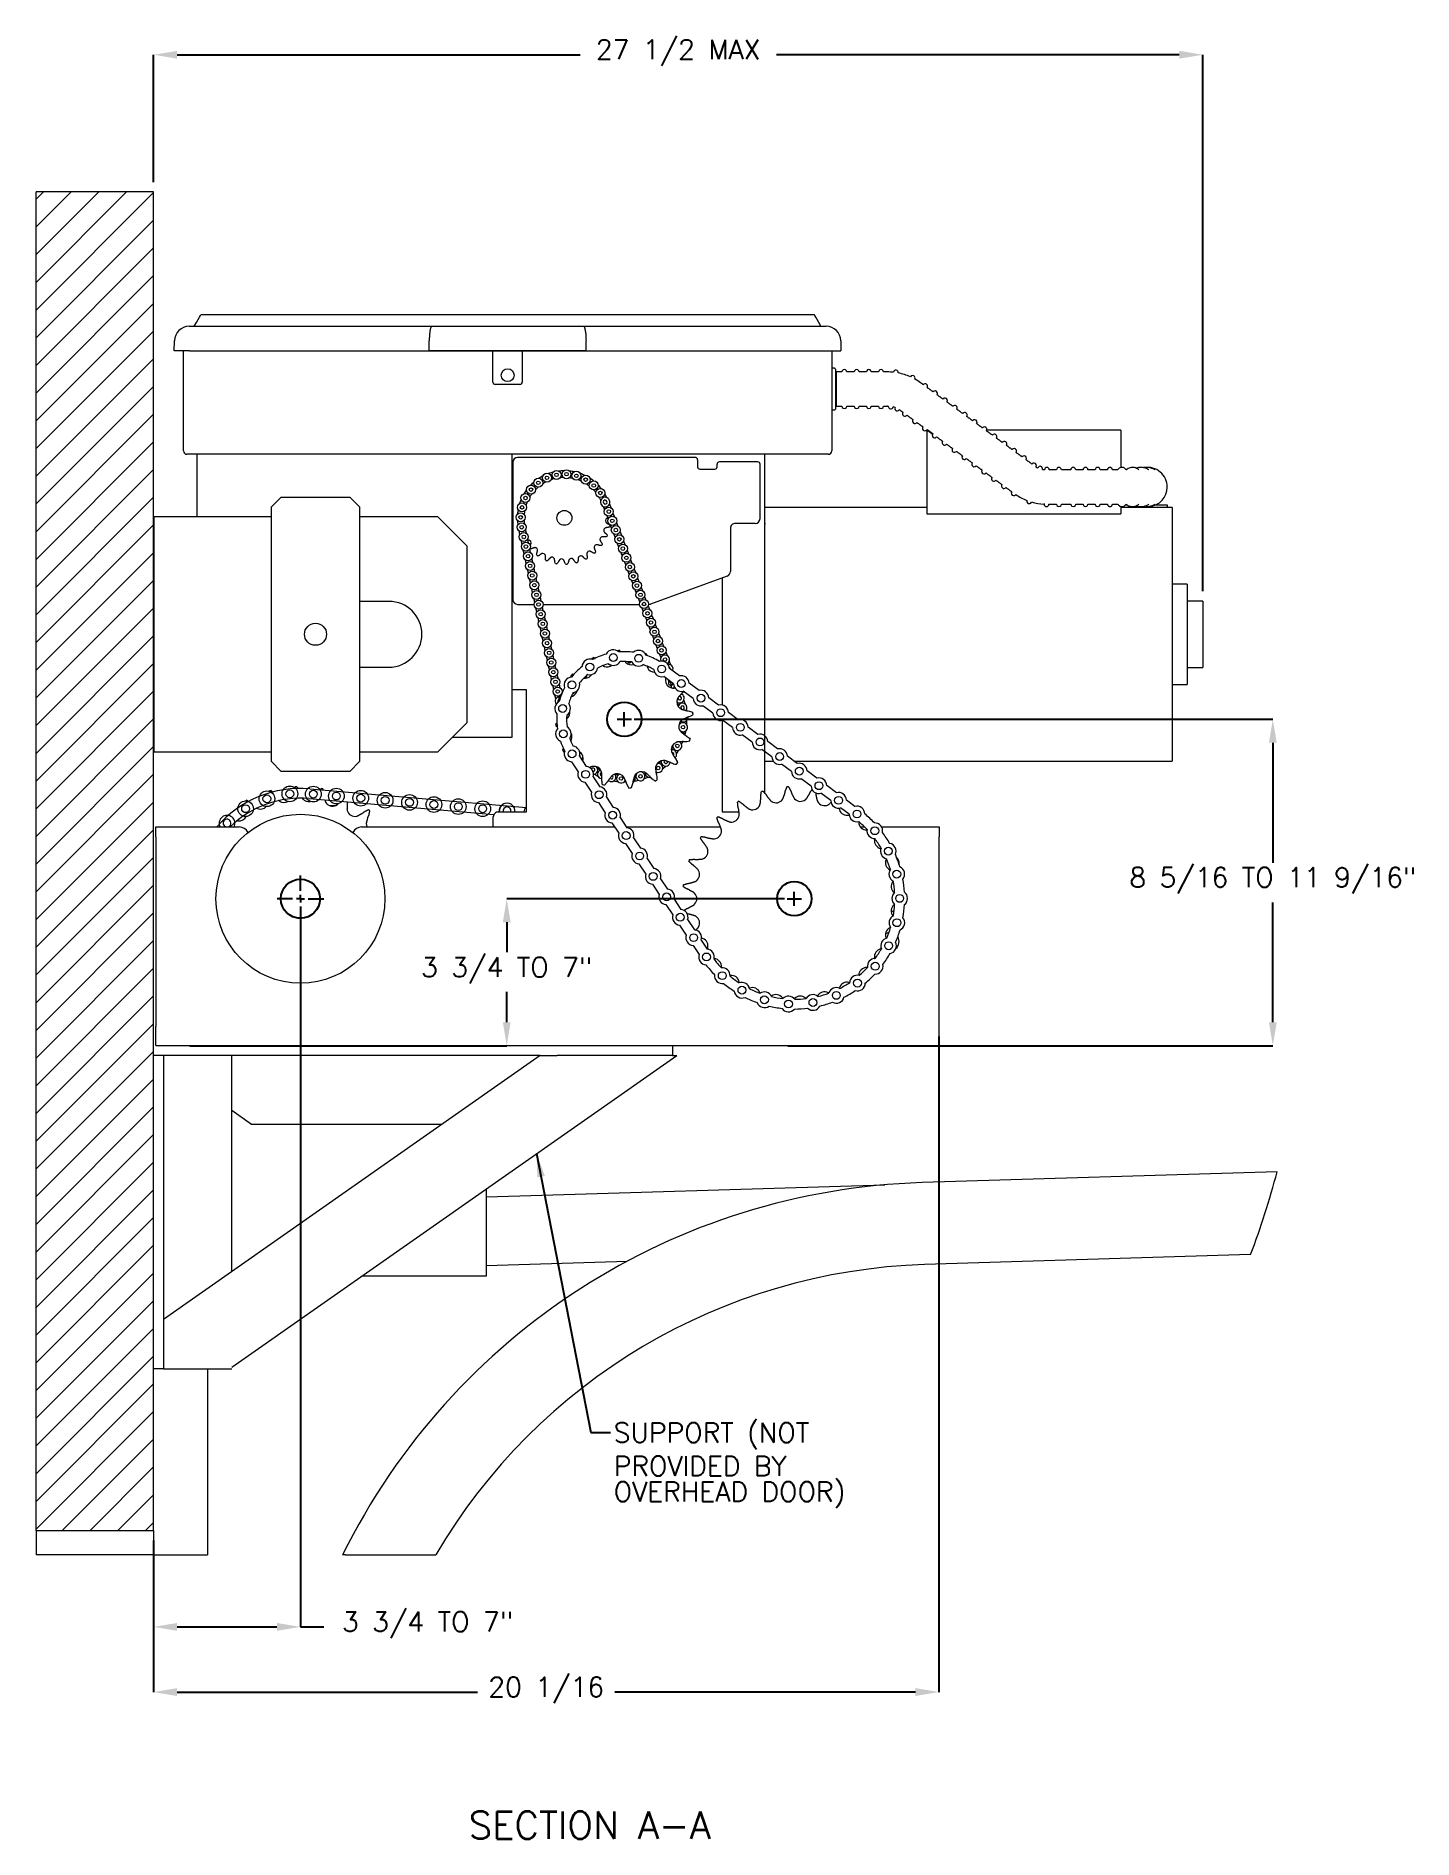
# Model space of a CAD drawing. Header units: inches. Extents: x 14.6 to 23.4, y 7.8 to 19.3.
import ezdxf

# ---------------------------------------------------------------- set-up
doc = ezdxf.new("R2010")
doc.units = ezdxf.units.IN
doc.header["$MEASUREMENT"] = 0
doc.header["$PDSIZE"] = -1
doc.layers.add('DIM', color=1, linetype='Continuous')
doc.styles.add('ROMANS', font='romans.shx')
doc.styles.add('SLDTEXTSTYLE0', font='ARIAL.TTF', dxfattribs={"width": 0.7})
doc.styles.get("Standard").update_dxf_attribs({"font": 'ARIAL.TTF'})
doc.dimstyles.new('SLDDIMSTYLE1', dxfattribs={"dimtxt": 0.15, "dimasz": 0.15, "dimexe": 0, "dimexo": 0.0625, "dimgap": 0.0375, "dimtad": 0, "dimtih": 1, "dimtoh": 1, "dimdec": 0, "dimrnd": 1e-09, "dimzin": 0, "dimdsep": 46, "dimtxsty": 'Standard', "dimsah": 1, "dimcen": 0.09, "dimadec": 0, "dimazin": 0, "dimtfac": 1, "dimtdec": 0, "dimtofl": 0, "dimtmove": 0, "dimatfit": 3, "dimfxl": 0, "dimtolj": 1, "dimtzin": 0, "dimarcsym": 0})
doc.dimstyles.new('SLDDIMSTYLE3', dxfattribs={"dimtxt": 0.125, "dimasz": 0.15, "dimexe": 0, "dimexo": 0.0625, "dimgap": 0.03125, "dimtad": 0, "dimtih": 1, "dimtoh": 1, "dimdec": 3, "dimlfac": 4, "dimrnd": 1e-09, "dimzin": 12, "dimdsep": 46, "dimtxsty": 'SLDTEXTSTYLE0', "dimsah": 1, "dimcen": 0.09, "dimadec": 0, "dimazin": 0, "dimtfac": 1, "dimtdec": 3, "dimtofl": 0, "dimtmove": 0, "dimatfit": 3, "dimfxl": 0, "dimtolj": 1, "dimtzin": 12, "dimarcsym": 0})

msp = doc.modelspace()

# ---------------------------------------------------------------- texts
at = {"color": 7, "linetype": 'Continuous', "insert": (17.35664, 7.988911), "char_height": 0.175, "attachment_point": 1, "style": 'ROMANS'}
msp.add_mtext('SECTION A-A ', dxfattribs=at)
at = {"layer": 'DIM', "char_height": 0.125, "attachment_point": 1, "style": 'ROMANS'}
for s, insert in [('SUPPORT (NOT', (18.282703, 10.468405)), ('PROVIDED BY', (18.282703, 10.255518)), ('OVERHEAD DOOR)', (18.282703, 10.092076))]:
    msp.add_mtext(s, dxfattribs=dict(at, insert=insert))

# ---------------------------------------------------------------- blocks, each defined once
blk = doc.blocks.new('*D10')
at = {"layer": 'DEFPOINTS', "color": 0}
for p in [(16.283, 13.813), (15.346, 9.782), (15.346, 9.167)]:
    blk.add_point(p, dxfattribs=at)
at = {"layer": 'DIM', "color": 0, "lineweight": -2}
for p, q in [((16.283, 13.75), (16.283, 9.167)), ((15.346, 9.719), (15.346, 9.167)), ((15.496, 9.167), (16.133, 9.167)), ((16.283, 9.167), (16.433, 9.167))]:
    blk.add_line(p, q, dxfattribs=at)
at = {"layer": 'DIM', "color": 0}
for points in [[(15.496, 9.192), (15.496, 9.142), (15.346, 9.167)], [(16.133, 9.192), (16.133, 9.142), (16.283, 9.167)]]:
    blk.add_solid(points, dxfattribs=at)
at = {"layer": 'DIM', "color": 0, "insert": (17.095, 9.262), "char_height": 0.125, "attachment_point": 2, "style": 'ROMANS'}
blk.add_mtext('\\A1;3 3/4 TO 7"', dxfattribs=at)
blk = doc.blocks.new('*D6')
at = {"layer": 'DEFPOINTS', "color": 0}
for p in [(22.043, 19.198), (15.346, 18.323), (22.043, 15.712)]:
    blk.add_point(p, dxfattribs=at)
at = {"layer": 'DIM', "color": 0, "lineweight": -2}
for p, q in [((15.346, 18.386), (15.346, 19.198)), ((15.496, 19.198), (18.068, 19.198)), ((21.893, 19.198), (19.321, 19.198)), ((22.043, 15.775), (22.043, 19.198))]:
    blk.add_line(p, q, dxfattribs=at)
at = {"layer": 'DIM', "color": 0}
for points in [[(15.496, 19.223), (15.496, 19.173), (15.346, 19.198)], [(21.893, 19.223), (21.893, 19.173), (22.043, 19.198)]]:
    blk.add_solid(points, dxfattribs=at)
at = {"layer": 'DIM', "color": 0, "insert": (18.694, 19.294), "char_height": 0.125, "attachment_point": 2, "style": 'ROMANS'}
blk.add_mtext('\\A1;27 1/2 MAX', dxfattribs=at)
blk = doc.blocks.new('*D12')
at = {"layer": 'DEFPOINTS', "color": 0}
for p in [(18.351, 14.958), (19.332, 12.875), (22.49, 12.875)]:
    blk.add_point(p, dxfattribs=at)
at = {"layer": 'DIM', "color": 0, "lineweight": -2}
for p, q in [((18.413, 14.958), (22.49, 14.958)), ((22.49, 14.808), (22.49, 14.043)), ((22.49, 13.025), (22.49, 13.79)), ((19.394, 12.875), (22.49, 12.875))]:
    blk.add_line(p, q, dxfattribs=at)
at = {"layer": 'DIM', "color": 0}
for points in [[(22.465, 14.808), (22.515, 14.808), (22.49, 14.958)], [(22.465, 13.025), (22.515, 13.025), (22.49, 12.875)]]:
    blk.add_solid(points, dxfattribs=at)
at = {"layer": 'DIM', "color": 0, "insert": (22.49, 14.012), "char_height": 0.125, "attachment_point": 2, "style": 'ROMANS'}
blk.add_mtext('\\A1;8 5/16 TO 11 9/16"', dxfattribs=at)
blk = doc.blocks.new('*D13')
at = {"layer": 'DEFPOINTS', "color": 0}
for p in [(19.436, 13.813), (15.516, 12.875), (17.6, 12.875)]:
    blk.add_point(p, dxfattribs=at)
at = {"layer": 'DIM', "color": 0, "lineweight": -2}
for p, q in [((19.373, 13.813), (17.6, 13.813)), ((17.6, 13.663), (17.6, 13.471)), ((17.6, 13.025), (17.6, 13.218)), ((15.578, 12.875), (17.6, 12.875))]:
    blk.add_line(p, q, dxfattribs=at)
at = {"layer": 'DIM', "color": 0}
for points in [[(17.575, 13.663), (17.625, 13.663), (17.6, 13.813)], [(17.575, 13.025), (17.625, 13.025), (17.6, 12.875)]]:
    blk.add_solid(points, dxfattribs=at)
at = {"layer": 'DIM', "color": 0, "insert": (17.6, 13.439), "char_height": 0.125, "attachment_point": 2, "style": 'ROMANS'}
blk.add_mtext('\\A1;3 3/4 TO 7"', dxfattribs=at)
blk = doc.blocks.new('*D11')
at = {"layer": 'DEFPOINTS', "color": 0}
for p in [(20.359, 12.998), (15.346, 9.626), (20.359, 8.751)]:
    blk.add_point(p, dxfattribs=at)
at = {"layer": 'DIM', "color": 0, "lineweight": -2}
for p, q in [((20.359, 12.935), (20.359, 8.751)), ((15.346, 9.563), (15.346, 8.751)), ((15.496, 8.751), (17.414, 8.751)), ((20.209, 8.751), (18.291, 8.751))]:
    blk.add_line(p, q, dxfattribs=at)
at = {"layer": 'DIM', "color": 0}
for points in [[(15.496, 8.776), (15.496, 8.726), (15.346, 8.751)], [(20.209, 8.776), (20.209, 8.726), (20.359, 8.751)]]:
    blk.add_solid(points, dxfattribs=at)
at = {"layer": 'DIM', "color": 0, "insert": (17.852, 8.846), "char_height": 0.125, "attachment_point": 2, "style": 'ROMANS'}
blk.add_mtext('\\A1;20 1/16', dxfattribs=at)
blk = doc.blocks.new('SW_CENTERMARKSYMBOL_0')
at = {"layer": 'DIM', "color": 0}
for p, q in [((0, 0.05), (0, 0.149)), ((-0.05, 0), (-0.149, 0)), ((0, 0), (-0.025, 0)), ((0, 0), (0, 0.025)), ((0, 0), (0, -0.025)), ((0, 0), (0.025, 0)), ((0.05, 0), (0.149, 0)), ((0, -0.05), (0, -0.149))]:
    blk.add_line(p, q, dxfattribs=at)

# ---------------------------------------------------------------- dimensions: what is measured, and where the dimension line sits
at = {"layer": 'DIM'}
dim = msp.add_linear_dim(base=(22.043123, 19.198297), p1=(15.345623, 18.323297), p2=(22.043123, 15.712231), text='27 1/2 MAX', dimstyle='SLDDIMSTYLE3', override={"dimtxsty": 'ROMANS'}, dxfattribs=at)
dim.commit()
dim.dimension.update_dxf_attribs({"geometry": '*D6', "text_midpoint": (18.694373, 19.198297)})
dim = msp.add_linear_dim(base=(22.489755, 12.875481), p1=(18.350623, 14.957981), p2=(19.33165, 12.875481), angle=90, text='<> TO 11 9/16"', dimstyle='SLDDIMSTYLE3', override={"dimdec": 4, "dimlunit": 5, "dimtxsty": 'ROMANS', "dimfrac": 2}, dxfattribs=at)
dim.commit()
dim.dimension.update_dxf_attribs({"geometry": '*D12', "text_midpoint": (22.489755, 13.916731)})
dim = msp.add_linear_dim(base=(15.345623, 9.166698), p1=(16.283123, 13.812981), p2=(15.345623, 9.781731), text='<> TO 7"', dimstyle='SLDDIMSTYLE3', override={"dimdec": 4, "dimlunit": 5, "dimtxsty": 'ROMANS', "dimfrac": 2}, dxfattribs=at)
dim.commit()
dim.dimension.update_dxf_attribs({"geometry": '*D10', "text_midpoint": (17.095325, 9.166698), "dimtype": 160})
dim = msp.add_linear_dim(base=(17.600399, 12.875481), p1=(19.435623, 13.812981), p2=(15.515623, 12.875481), angle=90, text='<> TO 7"', dimstyle='SLDDIMSTYLE3', override={"dimdec": 4, "dimlunit": 5, "dimtxsty": 'ROMANS', "dimfrac": 2}, dxfattribs=at)
dim.commit()
dim.dimension.update_dxf_attribs({"geometry": '*D13', "text_midpoint": (17.600399, 13.344231), "dimtype": 160})
dim = msp.add_linear_dim(base=(20.359373, 8.750835), p1=(15.345623, 9.625835), p2=(20.359373, 12.997981), dimstyle='SLDDIMSTYLE3', override={"dimdec": 4, "dimlunit": 5, "dimtxsty": 'ROMANS', "dimfrac": 2}, dxfattribs=at)
dim.commit()
dim.dimension.update_dxf_attribs({"geometry": '*D11', "text_midpoint": (17.852498, 8.750835)})

# ---------------------------------------------------------------- linework, layer by layer
at = {"color": 0, "linetype": 'Continuous', "lineweight": 0}
for p, q in [((14.595623, 18.276158), (14.642762, 18.323297)), ((14.595623, 18.099381), (14.819539, 18.323297)), ((14.595623, 17.922604), (14.996316, 18.323297)), ((14.595623, 17.745827), (15.173093, 18.323297)), ((14.595623, 17.569051), (15.345623, 18.319051)), ((14.595623, 17.392274), (15.345623, 18.142274)), ((14.595623, 17.215497), (15.345623, 17.965497)), ((14.595623, 17.038721), (15.345623, 17.788721)), ((14.595623, 16.861944), (15.345623, 17.611944)), ((14.595623, 16.685167), (15.345623, 17.435167)), ((14.595623, 16.50839), (15.345623, 17.25839)), ((14.595623, 16.331614), (15.345623, 17.081614)), ((14.595623, 16.154837), (15.345623, 16.904837)), ((14.595623, 15.978061), (15.345623, 16.72806)), ((14.595623, 15.801284), (15.345623, 16.551284)), ((14.595623, 15.624507), (15.345623, 16.374507)), ((14.595623, 15.44773), (15.345623, 16.19773)), ((14.595623, 15.270954), (15.345623, 16.020954)), ((14.595623, 15.094177), (15.345623, 15.844177)), ((14.595623, 14.9174), (15.345623, 15.6674)), ((14.595623, 14.740624), (15.345623, 15.490624)), ((14.595623, 14.563847), (15.345623, 15.313847)), ((14.595623, 14.38707), (15.345623, 15.13707)), ((14.595623, 14.210294), (15.345623, 14.960294)), ((14.595623, 14.033517), (15.345623, 14.783517)), ((14.595623, 13.85674), (15.345623, 14.60674)), ((14.595623, 13.679963), (15.345623, 14.429963)), ((14.595623, 13.503187), (15.345623, 14.253187)), ((14.595623, 13.32641), (15.345623, 14.07641)), ((14.595623, 13.149633), (15.345623, 13.899633)), ((14.595623, 12.972857), (15.345623, 13.722857)), ((14.595623, 12.79608), (15.345623, 13.54608)), ((14.595623, 12.619303), (15.345623, 13.369303)), ((14.595623, 12.442527), (15.345623, 13.192527)), ((14.595623, 12.26575), (15.345623, 13.01575)), ((14.595623, 12.088973), (15.345623, 12.838973)), ((14.595623, 11.912197), (15.345623, 12.662196)), ((14.595623, 11.73542), (15.345623, 12.48542)), ((14.595623, 11.558643), (15.345623, 12.308643)), ((14.595623, 11.381866), (15.345623, 12.131866)), ((14.595623, 11.20509), (15.345623, 11.95509)), ((14.595623, 11.028313), (15.345623, 11.778313)), ((14.595623, 10.851536), (15.345623, 11.601536)), ((14.595623, 10.67476), (15.345623, 11.424759)), ((14.595623, 10.497983), (15.345623, 11.247983)), ((14.595623, 10.321206), (15.345623, 11.071206)), ((14.595623, 10.144429), (15.345623, 10.894429)), ((14.595623, 9.967653), (15.345623, 10.717653)), ((14.595623, 9.790876), (15.345623, 10.540876)), ((14.763255, 9.781731), (15.345623, 10.3641)), ((14.940031, 9.781731), (15.345623, 10.187323)), ((15.116808, 9.781731), (15.345623, 10.010546)), ((15.293585, 9.781731), (15.345623, 9.833769))]:
    msp.add_line(p, q, dxfattribs=at)
at = {"color": 7, "linetype": 'Continuous', "lineweight": 15}
for p, q in [((15.345623, 18.323296), (14.595623, 18.323296)), ((14.595623, 9.781732), (14.595623, 18.323296)), ((15.345623, 9.781732), (15.345623, 18.323296)), ((15.47807, 17.309376), (15.47919, 17.373512)), ((15.572926, 17.465627), (15.574548, 17.465627)), ((15.574548, 17.465627), (19.63867, 17.465627)), ((17.121863, 17.465627), (18.089733, 17.465627)), ((19.637048, 17.465627), (19.63867, 17.465627)), ((19.732406, 17.373512), (19.733525, 17.309376)), ((15.574548, 17.309376), (15.47807, 17.309376)), ((15.536473, 16.67618), (15.536473, 17.309376)), ((15.574548, 17.309376), (19.733525, 17.309376)), ((18.106266, 17.309376), (17.10533, 17.309376)), ((17.512048, 17.109619), (17.512048, 17.309376)), ((17.699548, 17.309376), (17.699548, 17.109619)), ((19.675123, 17.309376), (19.675123, 16.67618)), ((19.697623, 17.192482), (19.697623, 17.154135)), ((19.697623, 17.192481), (19.697623, 17.192338)), ((19.697623, 17.154135), (19.697623, 17.116567)), ((19.705123, 17.064981), (19.705123, 17.174355)), ((17.684548, 17.094619), (17.527048, 17.094619)), ((19.697623, 17.116567), (19.697623, 17.030621)), ((19.697623, 17.030621), (19.697623, 16.989797)), ((19.705123, 16.955606), (19.705123, 17.064981)), ((19.697623, 16.989797), (19.697623, 16.941468)), ((19.697623, 16.941468), (19.697623, 16.937481)), ((20.282498, 16.80173), (20.282498, 16.551731)), ((21.519998, 16.80173), (21.519998, 16.563924)), ((15.536473, 16.671182), (15.536473, 16.67618)), ((18.400276, 16.648732), (15.558923, 16.648732)), ((15.621873, 16.648732), (15.621873, 16.250481)), ((17.633123, 16.648732), (17.633123, 14.842732)), ((17.638123, 16.59754), (17.638123, 15.722539)), ((18.399374, 16.62879), (17.669373, 16.62879)), ((18.803123, 16.62879), (18.399374, 16.62879)), ((19.652673, 16.648732), (18.400276, 16.648732)), ((18.818123, 16.61379), (18.818123, 16.568789)), ((18.943123, 16.568789), (18.943123, 16.585663)), ((19.201873, 16.600663), (18.958123, 16.600663)), ((19.216873, 16.238663), (19.216873, 16.585664)), ((19.248123, 14.485266), (19.248123, 16.648732)), ((19.675123, 16.67618), (19.675123, 16.671182)), ((18.833123, 16.553789), (18.928123, 16.553789)), ((20.282498, 16.551731), (20.282498, 16.26962)), ((16.160623, 16.375482), (16.098123, 16.312981)), ((16.160623, 16.375482), (16.598123, 16.375482)), ((16.660623, 16.312981), (16.598123, 16.375482)), ((17.633123, 16.35623), (17.638123, 16.35623)), ((15.385623, 16.250481), (15.348123, 16.250481)), ((15.348123, 16.250481), (15.348123, 14.750481)), ((15.433123, 16.250481), (15.385623, 16.250481)), ((16.098123, 16.250481), (15.433123, 16.250481)), ((16.098123, 15.767916), (16.098123, 16.312981)), ((16.660623, 16.312981), (16.660623, 15.767916)), ((17.160623, 16.250481), (16.660623, 16.250481)), ((17.348123, 16.062982), (17.160623, 16.250481)), ((18.21604, 16.316553), (18.224711, 16.293751)), ((18.238478, 16.257551), (18.24715, 16.234749)), ((18.255764, 16.331661), (18.264436, 16.308858)), ((18.278203, 16.272657), (18.286874, 16.249854)), ((20.282498, 16.26962), (21.519998, 16.26962)), ((21.519998, 16.315868), (21.519998, 16.26962)), ((21.549498, 16.325482), (21.561534, 16.325482)), ((21.816873, 16.309231), (21.566873, 16.309231)), ((21.816873, 16.324231), (21.738063, 16.324231)), ((21.848123, 16.309231), (21.848123, 14.69173)), ((17.638123, 16.199981), (17.633123, 16.199981)), ((17.684023, 16.136089), (17.678813, 16.159922)), ((17.725542, 16.145166), (17.720333, 16.168999)), ((17.739024, 16.083499), (17.733814, 16.107331)), ((18.260917, 16.198548), (18.269588, 16.175745)), ((18.283355, 16.139546), (18.292027, 16.116744)), ((18.300641, 16.213655), (18.309312, 16.190853)), ((18.323079, 16.154654), (18.331751, 16.131851)), ((19.028123, 16.176165), (19.028123, 15.90117)), ((19.185623, 16.207413), (19.059373, 16.207413)), ((19.248123, 16.210039), (19.248123, 16.202539)), ((19.248123, 16.022941), (19.248123, 16.202539)), ((17.348123, 14.937982), (17.348123, 16.062982)), ((17.697504, 16.074422), (17.692294, 16.098255)), ((17.710985, 16.012752), (17.705775, 16.036585)), ((17.752505, 16.021829), (17.747295, 16.045662)), ((18.305793, 16.080544), (18.314465, 16.057742)), ((18.328232, 16.021541), (18.336903, 15.998738)), ((18.345518, 16.09565), (18.354189, 16.072847)), ((18.367956, 16.036648), (18.376628, 16.013846)), ((19.248123, 15.500481), (19.248123, 16.022941)), ((17.633123, 15.98123), (17.638123, 15.98123)), ((17.724466, 15.951085), (17.719256, 15.974917)), ((17.737947, 15.889415), (17.732737, 15.913248)), ((17.765986, 15.960159), (17.760776, 15.983992)), ((17.779467, 15.898492), (17.774257, 15.922325)), ((18.35067, 15.962539), (18.359342, 15.939737)), ((18.373108, 15.903535), (18.38178, 15.880735)), ((18.390394, 15.977647), (18.399066, 15.954844)), ((18.412833, 15.918643), (18.421504, 15.89584)), ((16.098123, 15.763415), (16.098123, 15.767916)), ((16.098123, 15.743414), (16.098123, 15.763415)), ((16.660623, 15.767916), (16.660623, 15.763415)), ((16.660623, 15.763415), (16.660623, 15.743414)), ((17.638123, 15.824981), (17.633123, 15.824981)), ((17.751428, 15.827748), (17.746218, 15.851578)), ((17.764909, 15.766078), (17.759699, 15.789911)), ((17.792948, 15.836822), (17.787738, 15.860655)), ((17.806429, 15.775155), (17.801219, 15.798988)), ((18.395547, 15.844533), (18.404218, 15.821731)), ((18.417985, 15.785532), (18.426657, 15.76273)), ((18.435271, 15.859641), (18.443943, 15.836839)), ((18.45771, 15.800637), (18.466381, 15.777837)), ((19.007561, 15.871806), (18.516775, 15.693173)), ((18.975623, 15.860181), (18.975623, 15.840481)), ((18.975623, 15.860181), (18.975623, 15.048643)), ((21.943123, 15.82048), (21.943123, 15.180481)), ((16.098123, 15.252289), (16.098123, 15.743414)), ((16.660623, 15.743414), (16.660623, 15.252289)), ((16.848123, 15.710482), (16.660623, 15.710482)), ((17.669373, 15.691289), (17.774563, 15.691289)), ((17.77839, 15.704409), (17.77318, 15.728241)), ((17.791871, 15.642741), (17.786661, 15.666574)), ((17.81991, 15.713485), (17.8147, 15.737318)), ((17.833391, 15.651818), (17.828181, 15.675651)), ((17.832008, 15.691289), (18.447153, 15.691289)), ((18.440424, 15.726528), (18.449095, 15.703726)), ((18.462862, 15.667526), (18.471533, 15.644724)), ((18.480148, 15.741636), (18.48882, 15.718833)), ((18.502586, 15.682634), (18.511258, 15.659832)), ((18.504529, 15.691289), (18.506087, 15.691289)), ((22.043123, 15.71223), (22.043123, 15.288732)), ((17.805352, 15.581072), (17.800142, 15.604904)), ((17.818833, 15.519404), (17.813623, 15.543237)), ((17.846872, 15.590148), (17.841662, 15.613981)), ((17.860353, 15.528479), (17.855143, 15.552311)), ((18.4853, 15.608525), (18.493972, 15.585723)), ((18.507739, 15.549521), (18.51641, 15.526719)), ((18.525025, 15.62363), (18.533696, 15.600828)), ((18.547463, 15.564629), (18.556135, 15.541826)), ((17.832314, 15.457735), (17.827104, 15.481567)), ((17.845795, 15.396065), (17.840585, 15.419897)), ((17.873834, 15.466811), (17.868624, 15.490644)), ((17.887315, 15.405142), (17.882105, 15.428974)), ((18.530177, 15.490519), (18.538848, 15.467717)), ((18.552615, 15.431516), (18.561287, 15.408716)), ((18.569901, 15.505627), (18.578573, 15.482825)), ((18.59234, 15.446623), (18.601011, 15.423821)), ((19.248123, 14.851989), (19.248123, 15.500481)), ((17.859276, 15.334398), (17.854066, 15.35823)), ((17.900796, 15.343474), (17.895586, 15.367307)), ((17.914277, 15.281805), (17.909067, 15.305637)), ((18.575054, 15.372514), (18.583725, 15.349712)), ((18.582916, 15.330964), (18.58364, 15.328836)), ((18.614778, 15.387622), (18.62345, 15.364819)), ((18.637217, 15.328618), (18.645888, 15.305818)), ((16.098123, 15.232291), (16.098123, 15.252289)), ((16.098123, 15.22779), (16.098123, 15.232291)), ((16.098123, 14.68798), (16.098123, 15.22779)), ((16.660623, 15.29048), (16.848123, 15.29048)), ((16.660623, 15.252289), (16.660623, 15.232291)), ((16.660623, 15.232291), (16.660623, 15.22779)), ((16.660623, 15.22779), (16.660623, 14.68798)), ((17.872757, 15.272728), (17.867548, 15.29656)), ((17.886238, 15.211061), (17.881028, 15.234893)), ((17.927758, 15.220137), (17.922548, 15.24397)), ((18.664562, 15.184163), (18.601787, 15.230775)), ((18.701821, 15.234344), (18.639046, 15.280955)), ((18.642369, 15.195507), (18.65104, 15.172705)), ((18.659655, 15.269616), (18.661755, 15.264092)), ((18.827271, 15.141199), (18.764496, 15.187808)), ((17.725623, 15.145481), (17.633123, 15.145481)), ((17.725623, 14.36673), (17.725623, 15.145481)), ((17.899719, 15.149391), (17.89451, 15.173223)), ((17.9132, 15.087724), (17.90799, 15.111556)), ((17.941239, 15.158468), (17.936029, 15.1823)), ((17.950112, 15.11788), (17.94951, 15.12063)), ((18.790012, 15.091018), (18.727237, 15.137627)), ((18.952721, 15.048051), (18.889946, 15.094663)), ((17.982183, 14.973097), (17.988152, 14.96713)), ((18.915462, 14.997871), (18.852687, 15.044482)), ((19.078171, 14.954904), (19.015396, 15.001515)), ((17.160623, 14.750481), (17.348123, 14.937982)), ((17.631248, 14.842732), (17.252873, 14.842732)), ((18.975623, 14.950743), (18.975623, 14.36673)), ((19.040912, 14.904723), (18.978137, 14.951334)), ((19.166362, 14.811578), (19.103587, 14.858187)), ((19.203621, 14.861756), (19.140846, 14.908368)), ((15.348123, 14.750481), (15.385623, 14.750481)), ((15.385623, 14.750481), (15.433123, 14.750481)), ((15.433123, 14.750481), (16.098123, 14.750481)), ((16.660623, 14.750481), (17.160623, 14.750481)), ((19.291813, 14.71843), (19.229037, 14.765042)), ((19.248123, 14.698606), (19.248123, 14.75087)), ((19.329071, 14.768611), (19.266296, 14.81522)), ((16.098123, 14.68798), (16.160623, 14.62548)), ((16.598123, 14.62548), (16.160623, 14.62548)), ((16.598123, 14.62548), (16.660623, 14.68798)), ((18.012607, 14.687342), (18.055775, 14.622153)), ((18.064718, 14.72185), (18.107885, 14.656658)), ((18.677933, 14.715962), (18.673626, 14.711855)), ((19.417263, 14.625283), (19.354487, 14.671894)), ((19.454521, 14.675464), (19.391746, 14.722075)), ((19.579971, 14.582316), (19.517196, 14.628927)), ((16.343955, 14.514097), (17.725623, 14.394219)), ((18.098873, 14.557066), (18.142041, 14.491874)), ((18.150984, 14.591571), (18.194152, 14.526381)), ((19.542713, 14.532135), (19.479937, 14.578747)), ((19.705421, 14.489168), (19.642646, 14.53578)), ((16.044926, 14.406731), (16.040919, 14.406731)), ((16.338552, 14.451831), (17.517705, 14.349522)), ((16.507038, 14.406731), (16.46993, 14.406731)), ((18.185139, 14.426788), (18.228307, 14.361598)), ((18.23725, 14.461295), (18.280418, 14.396103)), ((19.668163, 14.43899), (19.605387, 14.485599)), ((19.785622, 14.351775), (19.730838, 14.392454)), ((19.822882, 14.401956), (19.768096, 14.442632)), ((15.359373, 14.208231), (15.359373, 14.270732)), ((15.359373, 14.270732), (15.892498, 14.270732)), ((16.673748, 14.270732), (18.288476, 14.270732)), ((17.514373, 14.270732), (17.514373, 14.33548)), ((17.545623, 14.36673), (17.725623, 14.36673)), ((18.271406, 14.296512), (18.314574, 14.23132)), ((18.323517, 14.331017), (18.366684, 14.265827)), ((18.363437, 14.270732), (18.964186, 14.270732)), ((18.975623, 14.36673), (19.082508, 14.36673)), ((19.85799, 14.270732), (19.884692, 14.270732)), ((19.993396, 14.270732), (20.359372, 14.270732)), ((20.359372, 14.270732), (20.359372, 14.208231)), ((15.359373, 14.208231), (15.359373, 12.997982)), ((18.357672, 14.166233), (18.40084, 14.101044)), ((18.409783, 14.200741), (18.452951, 14.135549)), ((20.359372, 12.875481), (20.359372, 14.208231)), ((18.443939, 14.035957), (18.487106, 13.970765)), ((18.49605, 14.070462), (18.539217, 14.005273)), ((18.582316, 13.940186), (18.625483, 13.874994)), ((18.530205, 13.905679), (18.573372, 13.840487)), ((18.668582, 13.809908), (18.71175, 13.744718)), ((16.233743, 13.698224), (16.233699, 13.698168)), ((18.616471, 13.775401), (18.659639, 13.710211)), ((18.702737, 13.645124), (18.745905, 13.579932)), ((18.754848, 13.679632), (18.798016, 13.61444)), ((18.789004, 13.514846), (18.82736, 13.456922)), ((18.841115, 13.549353), (18.879471, 13.491429)), ((15.359373, 12.875481), (15.359373, 12.997982)), ((15.408123, 12.81298), (15.345623, 12.81298)), ((15.359373, 12.875481), (20.359372, 12.875481)), ((17.813008, 12.81298), (15.408123, 11.129062)), ((15.408123, 12.81298), (15.408123, 10.812982)), ((17.813008, 12.81298), (15.408123, 12.81298)), ((15.845623, 10.825015), (18.684731, 12.81298)), ((15.845623, 11.435404), (15.845623, 12.81298)), ((17.813008, 12.81298), (17.921973, 12.81298)), ((18.658123, 12.81298), (17.921973, 12.81298)), ((18.658123, 12.875481), (18.658123, 12.81298)), ((18.658123, 12.81298), (18.684731, 12.81298)), ((15.845623, 12.462878), (15.970438, 12.375482)), ((15.970438, 12.375482), (17.188193, 12.375482)), ((17.470623, 11.910141), (20.013821, 11.987843)), ((22.517434, 12.07098), (20.251642, 12.001754)), ((17.470623, 11.406731), (17.470623, 11.962854)), ((22.347969, 11.542058), (20.267629, 11.478498)), ((16.676398, 11.406731), (17.470623, 11.406731)), ((17.470623, 11.472439), (18.369039, 11.499888)), ((15.408123, 11.129062), (15.408123, 11.052764)), ((15.408123, 10.812982), (15.345623, 10.812982)), ((15.408123, 10.812982), (15.420623, 10.812982)), ((15.420623, 10.812982), (15.845623, 10.812982)), ((15.690623, 10.812982), (15.690623, 9.625836)), ((14.595623, 9.781732), (15.345623, 9.781732)), ((14.595623, 9.781732), (14.595623, 9.625836)), ((15.345623, 9.781732), (15.345623, 9.625836)), ((15.345623, 9.625836), (14.595623, 9.625836)), ((15.345623, 9.625836), (15.395123, 9.625836)), ((15.395123, 9.625836), (15.690623, 9.625836)), ((16.571042, 9.625836), (16.552064, 9.625836)), ((16.589479, 9.625836), (16.958454, 9.625836))]:
    msp.add_line(p, q, dxfattribs=at)
msp.add_line((20.280975, 16.805771), (20.318836, 16.778134))
at = {"color": 7, "linetype": 'Continuous', "lineweight": 15, "flags": 128}
for points in [[(15.605798, 17.465627), (15.619732, 17.48976), (15.630892, 17.509092), (15.63927, 17.523604), (15.644859, 17.533283), (15.647655, 17.538125), (15.648004, 17.53873)], [(19.605798, 17.465627), (19.591864, 17.48976), (19.580703, 17.509092), (19.572326, 17.523604), (19.566737, 17.533283), (19.563941, 17.538125), (19.563592, 17.53873)], [(21.029802, 16.33428), (21.029793, 16.333465), (21.029786, 16.332757), (21.029779, 16.332158), (21.029774, 16.331665), (21.02977, 16.331283), (21.029767, 16.331008), (21.029766, 16.330844), (21.029765, 16.33079)], [(18.251882, 15.308988), (18.254246, 15.308348), (18.256448, 15.308071)], [(18.639753, 15.289166), (18.638442, 15.290307), (18.637653, 15.290987)], [(18.009666, 14.851743), (18.01185, 14.85041), (18.016366, 14.846651)], [(18.06638, 14.74567), (18.074377, 14.741768), (18.077839, 14.738924)], [(18.429767, 14.609713), (18.427134, 14.609126), (18.425253, 14.608718)], [(18.207716, 14.578831), (18.204579, 14.57901), (18.195002, 14.581833)], [(18.259215, 14.561307), (18.250312, 14.565826), (18.248102, 14.567668)], [(15.804322, 14.344367), (15.805218, 14.345174), (15.806174, 14.346031)]]:
    msp.add_lwpolyline(points, dxfattribs=at)
at = {"color": 7, "linetype": 'Continuous', "lineweight": 15}
for centre, radius in [((17.605798, 17.153369), 0.041), ((17.754961, 16.423191), 0.02875), ((17.80149, 16.466918), 0.02875), ((17.80149, 16.466918), 0.011312), ((17.856738, 16.498927), 0.02875), ((17.856738, 16.498926), 0.011313), ((17.917816, 16.517543), 0.02875), ((17.917815, 16.517544), 0.011313), ((17.981523, 16.521792), 0.028751), ((17.981525, 16.521792), 0.011312), ((18.044532, 16.511452), 0.02875), ((18.044533, 16.511452), 0.011313), ((18.103542, 16.487065), 0.02875), ((18.103542, 16.487065), 0.011313), ((18.155465, 16.449903), 0.028751), ((18.155466, 16.449903), 0.011312), ((17.697218, 16.310231), 0.02875), ((17.719587, 16.370036), 0.02875), ((17.719587, 16.370036), 0.011313), ((17.754961, 16.423191), 0.011313), ((18.197586, 16.401916), 0.02875), ((18.197586, 16.401916), 0.011312), ((17.689026, 16.246906), 0.02875), ((17.689025, 16.246907), 0.011313), ((17.697218, 16.310229), 0.011312), ((17.968123, 16.24299), 0.047375), ((18.251457, 16.283205), 0.02875), ((18.251457, 16.283205), 0.011312), ((18.273895, 16.224201), 0.02875), ((18.273895, 16.224201), 0.011313), ((17.695437, 16.183379), 0.028751), ((17.708918, 16.12171), 0.02875), ((17.695438, 16.183378), 0.011313), ((17.708918, 16.121711), 0.011312), ((18.296334, 16.1652), 0.02875), ((18.296334, 16.165199), 0.011313), ((18.318772, 16.106196), 0.02875), ((18.318772, 16.106198), 0.011313), ((17.7224, 16.060041), 0.028751), ((17.73588, 15.998373), 0.02875), ((17.7224, 16.060041), 0.011313), ((17.73588, 15.998374), 0.011312), ((18.34121, 16.047194), 0.02875), ((18.34121, 16.047194), 0.011313), ((18.363649, 15.988193), 0.02875), ((18.363649, 15.988192), 0.011313), ((17.749361, 15.936704), 0.02875), ((17.762842, 15.875036), 0.02875), ((17.749362, 15.936704), 0.011313), ((17.762842, 15.875036), 0.011313), ((18.386087, 15.929189), 0.02875), ((18.386087, 15.929191), 0.011313), ((18.408526, 15.870187), 0.02875), ((18.408525, 15.870187), 0.011312), ((17.776323, 15.813367), 0.02875), ((17.789804, 15.751698), 0.028751), ((17.776323, 15.813367), 0.011312), ((17.789805, 15.751697), 0.011313), ((18.430964, 15.811186), 0.02875), ((18.430964, 15.811185), 0.011313), ((18.453402, 15.752182), 0.02875), ((18.453402, 15.752181), 0.011313), ((17.803285, 15.69003), 0.02875), ((17.816767, 15.62836), 0.028751), ((17.803285, 15.69003), 0.011312), ((18.475841, 15.69318), 0.02875), ((18.475841, 15.69318), 0.011312), ((18.498279, 15.634179), 0.02875), ((18.498279, 15.634178), 0.011313), ((16.379372, 15.500481), 0.070501), ((17.830248, 15.566693), 0.02875), ((17.816767, 15.62836), 0.011313), ((17.843729, 15.505023), 0.02875), ((17.830247, 15.566693), 0.011312), ((18.520717, 15.575175), 0.02875), ((18.520717, 15.575174), 0.011313), ((18.543156, 15.516173), 0.02875), ((17.85721, 15.443355), 0.02875), ((17.843729, 15.505023), 0.011313), ((17.857209, 15.443355), 0.011313), ((18.543156, 15.516173), 0.011312), ((18.565594, 15.457169), 0.02875), ((18.565594, 15.457171), 0.011313), ((18.588032, 15.398168), 0.02875), ((17.870691, 15.381686), 0.02875), ((17.884172, 15.320017), 0.028751), ((17.87069, 15.381686), 0.011312), ((17.884172, 15.320017), 0.011313), ((18.130395, 15.291898), 0.025), ((18.280664, 15.351816), 0.025), ((18.442375, 15.347316), 0.025001), ((18.589079, 15.279133), 0.025), ((18.588032, 15.398167), 0.011313), ((18.610471, 15.339166), 0.011313), ((17.897653, 15.258349), 0.02875), ((17.911134, 15.196679), 0.02875), ((17.897652, 15.258349), 0.011312), ((17.911134, 15.19668), 0.011313), ((18.016148, 15.17736), 0.024999), ((18.714529, 15.185987), 0.025), ((17.924615, 15.135012), 0.02875), ((17.924614, 15.135012), 0.011312), ((18.839979, 15.09284), 0.025), ((17.956611, 15.02694), 0.025), ((18.965429, 14.999693), 0.025), ((17.961522, 14.86524), 0.025), ((18.725612, 14.907404), 0.011312), ((19.090879, 14.906545), 0.025), ((18.017113, 14.737139), 0.025), ((18.688723, 14.788077), 0.011312), ((19.216329, 14.8134), 0.025), ((19.341779, 14.720252), 0.025), ((18.103379, 14.606862), 0.024999), ((18.56669, 14.647339), 0.011312), ((19.467229, 14.627105), 0.025), ((16.069081, 14.45051), 0.05), ((16.215643, 14.482087), 0.05), ((16.215643, 14.482087), 0.025), ((16.36556, 14.480409), 0.05), ((16.36556, 14.480408), 0.025), ((16.51256, 14.4681), 0.05), ((16.668225, 14.454595), 0.05), ((18.189646, 14.476585), 0.025), ((18.32965, 14.580168), 0.011312), ((18.45379, 14.59392), 0.011313), ((19.592679, 14.533958), 0.025), ((15.933157, 14.387247), 0.05), ((15.933156, 14.387245), 0.025), ((16.069081, 14.45051), 0.025), ((16.51256, 14.468101), 0.025), ((16.668226, 14.454595), 0.025), ((16.823891, 14.441088), 0.05), ((16.82389, 14.441089), 0.025), ((16.979556, 14.427583), 0.05), ((16.979556, 14.427582), 0.025), ((17.135221, 14.414076), 0.05), ((17.13522, 14.414076), 0.025001), ((17.290886, 14.400571), 0.05), ((17.290886, 14.40057), 0.025), ((17.446551, 14.387064), 0.05), ((17.446551, 14.387064), 0.025001), ((19.718129, 14.440812), 0.025), ((16.283123, 13.812982), 0.539063), ((18.275911, 14.346308), 0.024999), ((19.835589, 14.353597), 0.025), ((19.949497, 14.246796), 0.025), ((18.362178, 14.21603), 0.025), ((18.448444, 14.085753), 0.024999), ((20.035705, 14.116606), 0.025), ((18.534711, 13.955476), 0.025), ((20.089566, 13.970045), 0.025), ((18.620977, 13.825197), 0.025), ((20.108175, 13.815014), 0.025), ((18.707244, 13.694921), 0.025), ((18.79351, 13.564643), 0.025), ((20.09053, 13.659868), 0.025), ((18.874965, 13.441632), 0.025), ((20.037582, 13.512975), 0.025), ((18.975705, 13.322331), 0.025), ((19.952186, 13.382252), 0.025), ((19.101242, 13.229477), 0.025), ((19.838944, 13.274746), 0.025), ((19.244809, 13.168078), 0.025), ((19.398665, 13.141442), 0.025001), ((19.554517, 13.151006), 0.025), ((19.703962, 13.196254), 0.025001)]:
    msp.add_circle(centre, radius, dxfattribs=at)
for centre, radius in [((18.350623, 14.957981), 0.11), ((16.283123, 13.812981), 0.125), ((19.435623, 13.813069), 0.109875)]:
    msp.add_circle(centre, radius)
for centre, radius, start, end in [((15.572926, 17.371877), 0.093751, 90.0003055, 179.000373), ((19.63867, 17.371877), 0.09375, 0.9994735, 89.9997584), ((19.692623, 17.192482), 0.005, 359.9914672, 90.0018107), ((19.755123, 17.174357), 0.015625, 359.9956977, 180.0043023), ((19.833248, 17.174357), 0.015625, 359.9951599, 180.0048401), ((19.911373, 17.174357), 0.015625, 359.994891, 180.005109), ((19.989498, 17.174357), 0.015625, 359.9956977, 180.0043023), ((20.029895, 16.815945), 0.358411, 83.8255577, 90.0091791), ((20.083948, 17.170259), 0.015625, 351.3410548, 171.3401533), ((20.029845, 16.814996), 0.359359, 65.9291865, 78.85785), ((20.190553, 17.136416), 0.015625, 333.4359109, 153.437835), ((17.527047, 17.109618), 0.014999, 179.9985171, 270.0026034), ((17.684549, 17.109618), 0.014999, 269.9964403, 0.0024392), ((19.700123, 17.138732), 0.0025, 180.0126228, 270.0075482), ((20.029853, 16.814996), 0.359354, 53.8740542, 60.9365773), ((20.271118, 17.083791), 0.015626, 323.8739787, 143.8682015), ((20.334221, 17.037731), 0.015625, 323.8710076, 143.8774887), ((19.692623, 16.93748), 0.005, 269.9981893, 0.0085328), ((19.700123, 16.991233), 0.0025, 89.9924613, 180.0411413), ((19.755123, 16.955605), 0.015625, 179.9956977, 0.0043023), ((19.833248, 16.955605), 0.015625, 179.9951599, 0.0048401), ((19.911373, 16.955605), 0.015625, 179.994891, 0.005109), ((19.989498, 16.955605), 0.015625, 179.9956977, 0.0043023), ((20.029776, 16.811028), 0.144579, 87.7617406, 89.9759673), ((20.051011, 16.954003), 0.015625, 171.3410548, 351.3401533), ((20.029913, 16.815168), 0.140424, 69.8217314, 74.9676335), ((20.092726, 16.94076), 0.015625, 153.4359109, 333.437835), ((20.031083, 16.816768), 0.138447, 53.8539244, 57.083773), ((20.14215, 16.907104), 0.015626, 143.8739787, 323.8682015), ((20.397324, 16.991671), 0.015625, 323.8710076, 143.8774887), ((20.460426, 16.94561), 0.015625, 323.8779581, 143.8705382), ((20.523529, 16.899549), 0.015625, 323.8735443, 143.8680017), ((20.205253, 16.861044), 0.015625, 143.8779581, 323.8705382), ((20.268354, 16.814982), 0.015625, 143.8714421, 323.8776884), ((20.586632, 16.85349), 0.015625, 323.8710076, 143.8774887), ((20.649735, 16.80743), 0.015625, 323.8710076, 143.8774887), ((20.331457, 16.768922), 0.015625, 143.8710076, 323.8774887), ((20.39456, 16.722863), 0.015625, 143.8735443, 323.8680017), ((20.457663, 16.676803), 0.015625, 143.8735443, 323.8680017), ((20.712837, 16.761368), 0.015625, 323.8779581, 143.8705382), ((20.77594, 16.715308), 0.015625, 323.8735443, 143.8680017), ((20.839043, 16.669248), 0.015625, 323.8710076, 143.8774887), ((15.558923, 16.671181), 0.02245, 179.9984015, 270.0008498), ((17.669375, 16.597538), 0.031252, 90.0040846, 179.9961843), ((18.803124, 16.61379), 0.014999, 359.9985171, 90.0026034), ((18.833122, 16.568788), 0.014999, 179.9985171, 270.0026034), ((18.928124, 16.568788), 0.014999, 269.995484, 0.0033956), ((18.958122, 16.585664), 0.014999, 89.9973966, 180.0014829), ((19.201874, 16.585664), 0.014999, 359.9985171, 90.0026034), ((19.652673, 16.671182), 0.02245, 269.9997891, 0.0009595), ((20.520765, 16.63074), 0.015625, 143.8707318, 323.8773301), ((20.583868, 16.58468), 0.015625, 143.8710076, 323.8774887), ((20.902146, 16.623188), 0.015625, 323.8710076, 143.8774887), ((20.965249, 16.577128), 0.015625, 323.8718765, 143.8778881), ((21.049184, 16.690031), 0.140681, 239.6808159, 245.129857), ((21.004524, 16.556628), 0.015625, 341.4919621, 158.3064846), ((21.047683, 16.549363), 0.015625, 359.3984788, 176.2102203), ((21.124661, 16.549355), 0.015625, 0.003227, 179.996773), ((21.215873, 16.549355), 0.015625, 0.003227, 179.996773), ((21.293998, 16.549355), 0.015625, 0.0043026, 179.9956974), ((21.372123, 16.549355), 0.015625, 0.0043026, 179.9956974), ((21.690872, 16.439979), 0.125001, 0.0010197, 99.7488015), ((17.967348, 16.243811), 0.299246, 130.4762147, 135.9671433), ((17.968247, 16.24277), 0.300628, 117.3530885, 122.8187651), ((17.967686, 16.243752), 0.256996, 117.647927, 122.5270972), ((17.968402, 16.242094), 0.301312, 104.2255528, 109.6788775), ((17.968562, 16.241525), 0.259404, 104.5326611, 109.3664592), ((17.968123, 16.242999), 0.300365, 91.0806306, 96.5511069), ((17.968172, 16.242483), 0.258384, 91.3927491, 96.2456203), ((17.968103, 16.242728), 0.258136, 78.2565855, 83.1140395), ((17.968166, 16.243204), 0.300156, 77.9447444, 83.4189863), ((17.968193, 16.243156), 0.257695, 65.112306, 69.978097), ((17.967544, 16.241584), 0.301894, 64.8240021, 70.2666874), ((17.968805, 16.243942), 0.256704, 51.9672147, 56.8518773), ((17.968528, 16.243565), 0.299672, 51.6668864, 57.1500795), ((17.968412, 16.243237), 0.299994, 38.5364874, 44.0136147), ((20.646971, 16.538621), 0.015625, 143.8710076, 323.8774887), ((20.710074, 16.492561), 0.015625, 143.8735443, 323.8680017), ((20.773177, 16.4465), 0.015625, 143.8788268, 323.8709378), ((21.049177, 16.690133), 0.140778, 257.7472509, 263.0362964), ((17.968149, 16.242979), 0.300403, 156.7576797, 162.2273924), ((17.968372, 16.242837), 0.300667, 143.6267188, 149.0920014), ((17.96827, 16.24294), 0.25803, 157.0640212, 161.9238615), ((17.967799, 16.243211), 0.257483, 143.9233949, 148.7934078), ((17.967579, 16.243574), 0.257077, 130.7841462, 135.6617873), ((17.968397, 16.243233), 0.257508, 38.8391119, 43.7084871), ((17.967895, 16.242864), 0.258135, 25.7107, 30.5681231), ((18.227698, 16.345612), 0.02875, 17.5526137, 204.8375724), ((18.229019, 16.342206), 0.02875, 197.5525568, 24.8376293), ((18.227699, 16.34561), 0.011313, 11.9186425, 210.4815867), ((18.229018, 16.342208), 0.011313, 191.9186424, 30.4815867), ((17.967929, 16.242895), 0.30059, 25.4039574, 30.8705413), ((20.836279, 16.400439), 0.015625, 143.8710076, 323.8774887), ((21.049106, 16.689869), 0.359252, 236.1819216, 249.0046907), ((20.935092, 16.349188), 0.015625, 161.4905629, 341.4959999), ((21.049152, 16.689916), 0.35931, 253.989301, 266.8909901), ((21.690873, 16.439981), 0.125, 274.5250873, 0.0002081), ((17.968002, 16.242979), 0.300254, 183.0277333, 188.4999782), ((17.968143, 16.242984), 0.300396, 169.8928542, 175.3626229), ((17.96805, 16.242982), 0.257802, 183.3315886, 188.1953881), ((17.967949, 16.243012), 0.257699, 170.1951622, 175.0608544), ((18.246643, 16.224883), 0.016708, 145.7570569, 206.8046389), ((19.18562, 16.238666), 0.031253, 270.0042747, 359.9957253), ((21.045389, 16.330626), 0.015625, 179.397656, 359.3976108), ((21.124661, 16.330606), 0.015625, 179.9946221, 0.0053779), ((21.215873, 16.330606), 0.015625, 179.9946221, 0.0053779), ((21.293998, 16.330606), 0.015625, 179.9956977, 0.0043023), ((21.372123, 16.330606), 0.015625, 179.9956977, 0.0043023), ((18.211201, 16.105834), 0.016704, 120.0361046, 181.0930134), ((18.235627, 16.163362), 0.016704, 132.8937284, 193.9513854), ((17.970661, 16.241895), 0.293338, 336.1746113, 337.8213727), ((17.968033, 16.243013), 0.296194, 349.0353123, 350.6659964), ((19.059371, 16.176165), 0.031249, 89.9969299, 179.9987675), ((17.739076, 16.08349), 0.01671, 4.3326375, 65.3690759), ((17.780316, 16.036524), 0.016704, 17.1825425, 78.2390351), ((17.971782, 16.248111), 0.302396, 233.345858, 234.9430063), ((17.830963, 15.999905), 0.016711, 30.0490276, 91.0822589), ((17.888495, 15.975481), 0.016708, 42.9039366, 103.9461043), ((18.072658, 15.984191), 0.016712, 81.4842714, 142.5129145), ((18.127623, 16.013944), 0.016709, 94.3333619, 155.3738659), ((18.174589, 16.055181), 0.016706, 107.1852173, 168.2367617), ((17.972558, 16.237945), 0.289385, 310.4453317, 312.1144436), ((17.968492, 16.24274), 0.295656, 323.3182599, 324.951837), ((17.974641, 16.258325), 0.312764, 246.2216471, 247.7659922), ((17.968518, 16.245166), 0.298315, 259.0414333, 260.660578), ((17.950018, 15.964469), 0.016707, 55.7592303, 116.8040566), ((17.968351, 16.237831), 0.290939, 271.8822601, 273.5424824), ((18.012447, 15.967423), 0.016708, 68.6129345, 129.6549265), ((17.966198, 16.249909), 0.303283, 284.7695172, 286.3621582), ((17.965927, 16.247026), 0.300697, 297.6220921, 299.2284126), ((18.996877, 15.901169), 0.031246, 289.9949051, 0.0016964), ((16.848122, 15.500481), 0.210001, 270.0002301, 89.9997699), ((17.669375, 15.722541), 0.031252, 180.0038157, 269.9959154), ((18.506068, 15.722651), 0.031363, 270.0350811, 289.9623989), ((18.130394, 15.291899), 0.049999, 69.3422275, 177.4697865), ((18.353348, 14.952799), 0.44549, 116.3962379, 118.1834916), ((18.350548, 14.958172), 0.431046, 105.4562457, 118.0227301), ((18.350593, 14.958033), 0.36869, 105.8958818, 117.5801996), ((18.240014, 15.342857), 0.050624, 248.4860419, 307.643952), ((18.280663, 15.351816), 0.05, 46.0100735, 154.1340459), ((18.280663, 15.351818), 0.050002, 231.6112793, 328.5342755), ((18.350267, 14.961501), 0.436099, 93.8630654, 95.6887267), ((18.350633, 14.958196), 0.431036, 82.123227, 94.6899815), ((18.35063, 14.957933), 0.368797, 82.5667867, 94.247824), ((18.395722, 15.3559), 0.050635, 225.993797, 288.3705969), ((18.381563, 15.33514), 0.016708, 231.6813208, 298.9357506), ((18.442375, 15.347315), 0.049999, 208.273431, 305.2050065), ((18.442375, 15.347316), 0.05, 22.6776501, 130.8017537), ((18.350552, 14.957837), 0.36891, 59.233389, 70.9108696), ((18.347415, 14.947914), 0.450201, 71.4007681, 72.5682576), ((18.350599, 14.957933), 0.431303, 58.7929608, 71.351952), ((18.58908, 15.279134), 0.049999, 2.0876703, 107.4686137), ((18.610471, 15.339166), 0.02875, 299.719509, 196.5745762), ((18.632908, 15.280163), 0.028751, 331.9975748, 97.0050807), ((18.01615, 15.17736), 0.050001, 92.6783755, 200.8016112), ((18.351541, 14.957228), 0.440823, 138.8831296, 140.6893237), ((18.350608, 14.957991), 0.431233, 128.7918538, 141.3527769), ((18.016151, 15.17736), 0.049999, 278.2736643, 15.2051859), ((18.350543, 14.958055), 0.368642, 129.2291578, 140.9149663), ((18.094093, 15.236187), 0.016708, 290.4281274, 346.3081813), ((18.101153, 15.271225), 0.050616, 270.9810589, 327.0258001), ((18.130394, 15.291899), 0.050002, 254.9441119, 351.8698545), ((18.502346, 15.304645), 0.016695, 254.5134616, 280.0100473), ((18.544561, 15.308344), 0.050627, 203.4873174, 269.246519), ((18.589081, 15.279135), 0.050002, 184.9444362, 284.7211648), ((18.663874, 15.207455), 0.050624, 180.9841617, 256.0821012), ((18.655348, 15.221161), 0.02875, 200.7684268, 266.0432783), ((18.649062, 15.19066), 0.016707, 184.3138894, 251.5708543), ((18.63291, 15.280164), 0.011312, 345.7125365, 53.0274618), ((18.677785, 15.162158), 0.028749, 123.5072836, 186.3016562), ((18.71453, 15.185987), 0.049999, 2.086402, 104.7254812), ((17.956613, 15.026941), 0.050001, 116.0118813, 224.1337466), ((17.938095, 15.073343), 0.028749, 78.2458095, 218.3935925), ((17.938096, 15.073343), 0.011312, 122.7529093, 208.0491648), ((18.350744, 14.957929), 0.439767, 161.3771433, 163.1874304), ((18.350605, 14.957985), 0.431233, 152.1252199, 164.6860363), ((18.350649, 14.95797), 0.368779, 152.5650963, 164.2466424), ((18.000259, 15.151921), 0.050629, 293.4883109, 346.492502), ((18.017671, 15.137809), 0.016694, 297.9791003, 332.5030896), ((18.714531, 15.185988), 0.050002, 182.09091, 284.7210374), ((18.677848, 15.162151), 0.01137, 150.3700387, 196.4553946), ((18.735502, 15.06859), 0.050627, 158.4874717, 233.5801904), ((18.704293, 15.092457), 0.02875, 227.6957431, 16.5744186), ((18.704293, 15.092457), 0.011312, 147.0072312, 16.5728853), ((18.704292, 15.092456), 0.011313, 16.5742819, 136.40714), ((18.704299, 15.092463), 0.028742, 16.5658557, 70.6042308), ((18.350225, 14.957849), 0.400044, 14.1764179, 17.9653905), ((18.839978, 15.092839), 0.049999, 182.0868739, 284.7252661), ((18.839977, 15.092838), 0.050002, 2.0913682, 104.7207717), ((18.350588, 14.95798), 0.431216, 175.4586001, 188.0200929), ((18.350634, 14.957982), 0.368761, 175.8981753, 187.5805992), ((17.956611, 15.026941), 0.05, 301.6088334, 38.5366409), ((17.952712, 15.003078), 0.050628, 315.9881302, 6.0606686), ((18.350305, 14.957862), 0.357464, 14.3426851, 17.8018755), ((18.721641, 15.03224), 0.02875, 7.0780588, 164.8512601), ((18.721641, 15.032241), 0.011313, 7.0807578, 235.223474), ((18.728814, 14.969987), 0.028749, 232.4685347, 357.5794592), ((18.721642, 15.03224), 0.011312, 246.5244952, 7.0859628), ((18.721639, 15.032242), 0.028752, 320.9506611, 7.0747151), ((18.350778, 14.957987), 0.439481, 3.879236, 5.6906412), ((18.965428, 14.999691), 0.049999, 182.086402, 284.7254812), ((18.965427, 14.999691), 0.050002, 2.0908963, 104.7209869), ((19.09088, 14.906547), 0.049999, 2.0864568, 104.7256832), ((17.961524, 14.865241), 0.050002, 139.3450995, 247.4663392), ((18.350468, 14.957976), 0.439481, 183.879236, 185.6906412), ((17.961524, 14.865241), 0.049999, 324.9409736, 61.8711684), ((17.965746, 14.847372), 0.050625, 338.4867089, 25.7244169), ((18.748531, 14.912883), 0.050625, 135.9867124, 211.081142), ((18.725612, 14.907404), 0.02875, 348.0759214, 164.0892183), ((18.350972, 14.957936), 0.356781, 355.3395565, 357.5077748), ((18.725611, 14.907406), 0.028751, 229.3832042, 348.0718183), ((18.712125, 14.846209), 0.028749, 22.9919755, 81.2745878), ((18.350911, 14.957893), 0.399336, 345.6745168, 349.4700846), ((18.350596, 14.95796), 0.399658, 355.175656, 358.9680327), ((19.090881, 14.906548), 0.050002, 182.0913682, 284.7207717), ((19.21633, 14.813399), 0.049999, 2.0868739, 104.7252661), ((18.350631, 14.957987), 0.43126, 198.7930417, 208.1253308), ((18.349073, 14.957196), 0.437899, 206.3766338, 208.1946325), ((18.017115, 14.73714), 0.050002, 159.4515389, 264.82729), ((18.350723, 14.958025), 0.368859, 199.2327594, 207.6849584), ((17.995803, 14.826554), 0.011315, 349.0979065, 51.5500588), ((18.017112, 14.737139), 0.050001, 342.1951596, 81.9747448), ((18.037372, 14.708506), 0.050624, 0.9856304, 56.6337602), ((18.057917, 14.718194), 0.011313, 346.3185178, 45.0965723), ((18.350045, 14.958334), 0.357818, 326.8414099, 330.2970959), ((18.700982, 14.764045), 0.050623, 113.4852125, 188.582495), ((18.656047, 14.734604), 0.02875, 319.5753244, 101.379823), ((18.656044, 14.734604), 0.011314, 319.5892612, 101.0608999), ((18.688722, 14.788076), 0.02875, 166.4845887, 329.0779587), ((18.351456, 14.957442), 0.398649, 326.6720811, 330.4742998), ((18.688723, 14.788076), 0.02875, 329.0757165, 67.9836633), ((18.350296, 14.958094), 0.399984, 336.1770843, 339.0785338), ((18.350501, 14.958034), 0.439767, 341.3771433, 343.1874304), ((19.216328, 14.813398), 0.049999, 182.0864126, 284.7256841), ((19.341778, 14.72025), 0.050002, 2.0908963, 104.7209869), ((18.103378, 14.606862), 0.049999, 162.1920833, 264.8310447), ((18.057917, 14.718194), 0.02875, 319.0217023, 4.3516185), ((18.103381, 14.606862), 0.049999, 342.1920809, 84.831092), ((18.151925, 14.63596), 0.011312, 260.4560618, 161.4195291), ((18.156686, 14.607621), 0.050624, 23.4863386, 98.5820764), ((18.151925, 14.63596), 0.02875, 272.8960361, 42.973333), ((18.207797, 14.60758), 0.028751, 107.297201, 243.5749217), ((18.351597, 14.959838), 0.359237, 241.3483999, 244.7907776), ((18.207796, 14.60758), 0.011313, 99.8548231, 243.5758959), ((18.305525, 14.560078), 0.050621, 45.9809424, 121.0831843), ((18.461231, 14.573108), 0.050622, 68.484165, 143.5850152), ((18.453789, 14.59392), 0.028749, 120.6843741, 281.5789387), ((18.45379, 14.59392), 0.02875, 281.5765798, 98.6545888), ((18.362653, 14.923937), 0.321041, 288.7702698, 290.0677384), ((18.51246, 14.61594), 0.02875, 174.7856038, 281.4092454), ((18.6001, 14.644727), 0.050628, 90.9889157, 166.079557), ((18.56669, 14.647343), 0.028753, 239.1071381, 300.572602), ((18.348577, 14.961376), 0.40361, 300.4991253, 301.9583579), ((18.566689, 14.647339), 0.028751, 300.5780705, 104.0940725), ((18.351745, 14.95662), 0.355382, 307.8308265, 311.3104389), ((18.614994, 14.68726), 0.02875, 167.2199689, 310.0760145), ((18.350889, 14.957645), 0.399216, 307.6733551, 311.4699647), ((18.614994, 14.687259), 0.011312, 138.6549525, 310.0787194), ((18.614996, 14.687259), 0.011311, 310.0720393, 7.468606), ((18.614846, 14.687345), 0.02891, 310.1913907, 350.0625374), ((18.349532, 14.958883), 0.441051, 318.8833635, 320.688628), ((19.341778, 14.720251), 0.049999, 182.086402, 284.7254812), ((19.467228, 14.627104), 0.049999, 182.0868739, 284.7252661), ((19.467227, 14.627103), 0.050002, 2.0913682, 104.7207717), ((16.283125, 13.812973), 0.703757, 85.0414585, 139.4245426), ((16.284689, 13.806855), 0.721599, 105.1469933, 105.9620516), ((16.281064, 13.868246), 0.659975, 91.7946165, 92.6858342), ((16.27941, 13.794659), 0.733971, 78.4889216, 79.2903043), ((18.350823, 14.958367), 0.400074, 241.1789596, 244.9674114), ((18.189644, 14.476584), 0.050001, 342.1951822, 84.8280056), ((18.352199, 14.962879), 0.444782, 251.3875906, 253.1776235), ((18.267584, 14.588811), 0.02875, 253.0753214, 41.712663), ((18.267585, 14.588811), 0.011312, 253.07298, 62.7136517), ((18.350827, 14.959553), 0.401229, 260.1861767, 263.963762), ((18.350866, 14.959505), 0.358686, 260.3443492, 263.7919551), ((18.329651, 14.580167), 0.028751, 105.2272881, 262.5748349), ((18.32965, 14.580166), 0.02875, 262.5773616, 339.6635783), ((18.350704, 14.953844), 0.395508, 269.6609771, 271.5784063), ((18.35012, 14.963845), 0.445522, 273.892004, 275.6790731), ((18.392293, 14.581885), 0.028748, 297.1648563, 31.2069042), ((18.351023, 14.956021), 0.397647, 279.1637419, 282.9753347), ((18.350174, 14.959205), 0.40095, 288.6797851, 292.4599721), ((18.347898, 14.963164), 0.44549, 296.3962379, 298.1834916), ((19.424126, 13.851058), 0.675503, 106.2234439, 107.0941245), ((19.434697, 13.827884), 0.700346, 92.9086574, 93.7485076), ((19.592681, 14.53396), 0.050002, 182.0908833, 284.7210215), ((19.592681, 14.53396), 0.049999, 2.086402, 104.7254812), ((16.283121, 13.812984), 0.641247, 85.0410588, 134.4518634), ((16.278431, 13.821466), 0.705582, 118.481251, 119.3148485), ((16.028506, 14.43591), 0.050629, 248.5903644, 315.9150498), ((16.179027, 14.477843), 0.050634, 235.2594266, 299.0108193), ((16.335161, 14.483925), 0.050632, 221.9229237, 282.2276167), ((16.488484, 14.453833), 0.050624, 208.5852612, 295.8771283), ((16.273982, 13.801332), 0.730084, 51.8219427, 52.6276591), ((17.602214, 14.373559), 0.05, 352.150794, 187.849206), ((17.602214, 14.373559), 0.049997, 113.1581376, 187.8496147), ((17.602213, 14.373558), 0.025001, 344.1501506, 195.8498494), ((17.602216, 14.373557), 0.025, 141.8700163, 195.8466925), ((17.757879, 14.360052), 0.05, 130.1754943, 172.3241259), ((17.757879, 14.360052), 0.049997, 130.1779977, 172.3237263), ((18.189647, 14.476585), 0.050001, 162.1951822, 264.8280056), ((18.275914, 14.346308), 0.049998, 342.1914921, 84.8316733), ((19.445822, 13.795231), 0.735749, 119.5969928, 120.3963943), ((19.16908, 14.430897), 0.050625, 249.6889169, 336.9777627), ((19.318766, 14.475711), 0.050626, 236.3557098, 323.6437545), ((19.474751, 14.484792), 0.050623, 223.0203078, 310.3150119), ((19.628629, 14.457664), 0.050626, 209.6895402, 296.9763796), ((19.718129, 14.440811), 0.049999, 182.0868739, 284.7252661), ((19.718131, 14.440812), 0.049999, 2.0864437, 104.7257178), ((19.772098, 14.395774), 0.050623, 196.3549957, 283.6471602), ((19.835588, 14.353597), 0.05, 0.5507784, 104.7213868), ((15.814624, 14.295441), 0.049998, 129.1990809, 209.6168825), ((15.814627, 14.295441), 0.049999, 330.0641858, 129.2013227), ((15.814625, 14.29544), 0.024999, 129.1986881, 261.2579901), ((15.814627, 14.295441), 0.025, 278.7433416, 129.2022581), ((15.891716, 14.360394), 0.050622, 261.917585, 332.9570298), ((15.892495, 14.208227), 0.062504, 26.0894794, 89.9974733), ((16.630739, 14.3892), 0.050625, 195.2553602, 282.5439535), ((16.673751, 14.208227), 0.062504, 90.0025267, 153.9105206), ((16.754251, 14.293502), 0.050622, 181.921448, 206.7312881), ((17.545621, 14.335482), 0.031248, 89.9970087, 180.0035291), ((18.27591, 14.346307), 0.049999, 162.1920755, 264.8310899), ((18.362177, 14.21603), 0.050001, 342.1945893, 84.8285854), ((19.420514, 13.829006), 0.693254, 132.9096922, 133.7581114), ((19.033764, 14.352771), 0.050625, 263.0214491, 350.3118145), ((19.835591, 14.353598), 0.050002, 182.0893528, 283.1434841), ((19.89743, 14.30247), 0.050625, 183.0235816, 270.3121691), ((19.43586, 13.813113), 0.640987, 43.5829391, 50.1070079), ((19.435604, 13.812846), 0.703857, 43.429783, 50.2597533), ((19.949495, 14.246797), 0.050001, 347.2174354, 93.1381727), ((18.362179, 14.21603), 0.050001, 162.194608, 264.8282077), ((19.431448, 13.815756), 0.710264, 146.2545936, 147.082708), ((18.920111, 14.245548), 0.050626, 276.3560276, 3.6433532), ((19.949499, 14.246798), 0.050002, 170.5452066, 269.8107955), ((19.997868, 14.182775), 0.050626, 169.6881977, 256.9772898), ((19.435555, 13.81283), 0.641403, 30.2524364, 36.7721536), ((19.435704, 13.812941), 0.703719, 30.0957344, 36.9270818), ((20.035705, 14.116607), 0.05, 333.8834702, 79.8066962), ((18.448443, 14.085752), 0.049998, 162.1914975, 264.8316754), ((18.448446, 14.085753), 0.049999, 342.1920809, 84.831092), ((19.412601, 13.821365), 0.690776, 159.5746279, 160.4261507), ((18.834251, 14.115002), 0.050625, 289.6884705, 16.9783637), ((20.035703, 14.116607), 0.049998, 157.2076608, 256.4819612), ((20.067989, 14.043144), 0.050623, 156.3538761, 243.6466568), ((19.435684, 13.81293), 0.641243, 16.9168472, 23.438508), ((19.435552, 13.812879), 0.703884, 16.763, 23.5928088), ((20.046873, 14.038731), 0.0575, 354.3858323, 46.1684484), ((18.534712, 13.955476), 0.050001, 162.1951714, 264.8280015), ((18.53471, 13.955475), 0.050001, 342.1951714, 84.8280015), ((18.780812, 13.968175), 0.050623, 303.0201725, 30.3124613), ((20.089565, 13.970045), 0.049999, 143.8759947, 243.1474738), ((20.104024, 13.891107), 0.050624, 143.0208, 230.3123487), ((19.435718, 13.812928), 0.64121, 3.5837767, 10.1057011), ((20.089568, 13.970046), 0.049998, 320.5482454, 66.4751273), ((19.43573, 13.812928), 0.703698, 3.4292285, 10.260757), ((16.283124, 13.81298), 0.124999, 246.7088192, 2.1685824), ((18.620979, 13.825198), 0.050001, 162.1951714, 264.8280015), ((18.620979, 13.825199), 0.049999, 342.1920943, 84.8310637), ((19.427941, 13.813875), 0.707543, 172.9174591, 173.7487565), ((18.762672, 13.812981), 0.050624, 316.3543942, 43.6456058), ((20.108176, 13.815013), 0.05, 130.5434291, 229.8130251), ((20.108175, 13.815014), 0.05, 307.2165872, 53.1396575), ((18.707245, 13.694922), 0.050001, 162.1951666, 264.8280961), ((18.707243, 13.694921), 0.050001, 342.194588, 84.8285849), ((18.780809, 13.657787), 0.050626, 329.6891519, 56.9773269), ((20.09053, 13.659868), 0.05, 117.209806, 216.4797892), ((20.104025, 13.734857), 0.050625, 129.6884063, 216.9784415), ((20.046873, 13.788738), 0.057507, 276.6215207, 296.4041186), ((19.435595, 13.812932), 0.641334, 350.2511675, 356.7717387), ((20.090532, 13.659869), 0.049999, 293.8818718, 39.807271), ((19.435672, 13.812922), 0.703757, 350.0961081, 356.9270993), ((18.793511, 13.564643), 0.050001, 162.1946289, 264.8282147), ((18.793509, 13.564643), 0.05, 342.1946095, 84.8285931), ((20.067993, 13.582818), 0.050627, 116.3563832, 203.6443847), ((20.04679, 13.538985), 0.057239, 97.808711, 120.592769), ((19.435689, 13.81292), 0.64124, 336.9173444, 343.4388058), ((19.43567, 13.812922), 0.703758, 336.7629665, 343.5939904), ((18.834251, 13.51096), 0.050624, 343.0228015, 70.3120913), ((18.874965, 13.441632), 0.05, 343.8753698, 84.8292734), ((19.997867, 13.443187), 0.050626, 103.0223619, 190.310034), ((19.435384, 13.813115), 0.641602, 323.5858621, 330.1036906), ((20.037583, 13.512975), 0.050001, 103.8771681, 203.1462203), ((19.435993, 13.812716), 0.703375, 323.4275883, 330.2622554), ((20.037584, 13.512975), 0.049999, 280.5482047, 26.4746086), ((20.046872, 13.53873), 0.0575, 310.5518746, 31.7114368), ((18.874964, 13.441632), 0.049999, 162.1930788, 266.4745331), ((19.43547, 13.812749), 0.703479, 216.7614569, 223.5951189), ((19.435629, 13.812882), 0.641186, 216.9172849, 223.4393522), ((18.920115, 13.380417), 0.050622, 356.3523811, 83.6482356), ((18.975706, 13.322332), 0.049999, 357.2085692, 96.4814416), ((19.89743, 13.323495), 0.050624, 89.6877294, 176.9793189), ((19.436085, 13.81249), 0.640658, 310.2480625, 316.7755511), ((19.952185, 13.382252), 0.05, 90.5432237, 189.8121385), ((19.952185, 13.382252), 0.050001, 267.2173972, 13.1395429), ((18.975707, 13.322333), 0.050003, 173.8846684, 279.803045), ((19.435536, 13.812739), 0.703519, 230.0954335, 236.928648), ((19.435503, 13.812677), 0.640949, 230.2488142, 236.7733422), ((19.033764, 13.27319), 0.050625, 9.6881988, 96.9785497), ((19.101242, 13.229478), 0.049999, 10.5421545, 109.8144331), ((19.436089, 13.813867), 0.642279, 243.5889079, 250.0998868), ((19.16908, 13.195064), 0.050625, 23.0222373, 110.3110831), ((19.703961, 13.196255), 0.049999, 63.8745507, 163.1482972), ((19.772101, 13.230185), 0.050627, 76.358042, 163.6431346), ((19.435682, 13.812907), 0.641235, 296.9178705, 303.4394803), ((19.838943, 13.274747), 0.049999, 77.2088684, 176.4803704), ((19.838945, 13.274745), 0.049999, 253.8812556, 359.8064918), ((19.435833, 13.812751), 0.703521, 310.0953215, 316.9286067), ((19.101241, 13.229477), 0.049999, 187.2158948, 293.1414116), ((19.435598, 13.812701), 0.703516, 243.427128, 250.2604845), ((19.244808, 13.168079), 0.050001, 200.5524621, 306.472311), ((19.244808, 13.168076), 0.050001, 23.8783419, 123.1463978), ((19.435664, 13.81279), 0.703618, 256.7614132, 263.593719), ((19.435782, 13.813499), 0.641835, 256.9201094, 263.4355965), ((19.318766, 13.150251), 0.050626, 36.3562455, 123.6442902), ((19.398665, 13.141444), 0.049998, 37.2075763, 136.4824882), ((19.435656, 13.813177), 0.704005, 270.0977838, 276.9263369), ((19.474752, 13.141167), 0.050626, 49.6902967, 136.9782251), ((19.435717, 13.812307), 0.640635, 270.2476725, 276.775366), ((19.554517, 13.151004), 0.050001, 50.5455393, 149.8121737), ((19.554516, 13.151006), 0.05, 227.2162828, 333.1401589), ((19.628629, 13.168298), 0.050626, 63.0236204, 150.3104598), ((19.435915, 13.812155), 0.640448, 283.5797137, 290.1093155), ((19.43592, 13.812123), 0.702916, 283.4253402, 290.2644873), ((19.703963, 13.196251), 0.049998, 240.546343, 346.4763094), ((19.43569, 13.812905), 0.703729, 296.7625238, 303.59376), ((19.398664, 13.141441), 0.05, 213.8833059, 319.8072071), ((20.382154, 7.730239), 4.273508, 91.7500717, 153.6681679), ((20.382148, 7.730248), 3.749999, 91.7499947, 149.6361061)]:
    msp.add_arc(centre, radius, start, end, dxfattribs=at)
at = {"color": 7, "linetype": 'Continuous', "lineweight": 0}
msp.add_arc((17.283957, 13.456169), 5.41369, 339.2942581, 345.174992, dxfattribs=at)
at = {"color": 7, "linetype": 'Continuous', "lineweight": 15}
for points in [[(19.563592, 17.53873), (15.648004, 17.53873)], [(17.10533, 17.309376), (17.105522, 17.373512)], [(18.106266, 17.309376), (18.106074, 17.373512)], [(19.692623, 17.197482), (19.675123, 17.197482)], [(19.739498, 17.174355), (19.705123, 17.174355)], [(19.817623, 17.174355), (19.770748, 17.174355)], [(19.895748, 17.174355), (19.848873, 17.174355)], [(19.973873, 17.174355), (19.926998, 17.174355)], [(20.029837, 17.174355), (20.005123, 17.174355)], [(19.705123, 17.136232), (19.700123, 17.136232)], [(20.258498, 17.093005), (20.241715, 17.105254)], [(20.3216, 17.046942), (20.283739, 17.074579)], [(20.384703, 17.000883), (20.346841, 17.028519)], [(19.675123, 16.93248), (19.692623, 16.93248)], [(19.700123, 16.993732), (19.705123, 16.993732)], [(19.705123, 16.955606), (19.739498, 16.955606)], [(19.770748, 16.955606), (19.817623, 16.955606)], [(19.848873, 16.955606), (19.895748, 16.955606)], [(19.926998, 16.955606), (19.973873, 16.955606)], [(20.005123, 16.955606), (20.029837, 16.955606)], [(20.112746, 16.928566), (20.129529, 16.916317)], [(20.447806, 16.954823), (20.409944, 16.982459)], [(20.510908, 16.908763), (20.473047, 16.936399)], [(20.15477, 16.897891), (20.192631, 16.870254)], [(20.217872, 16.851831), (20.255734, 16.824195)], [(20.28651, 16.80173), (20.282498, 16.80173)], [(20.574011, 16.862701), (20.53615, 16.890337)], [(20.637114, 16.816641), (20.599252, 16.844277)], [(20.700217, 16.770581), (20.662355, 16.798217)], [(21.519998, 16.80173), (20.664284, 16.80173)], [(20.344078, 16.759711), (20.38194, 16.732075)], [(20.407181, 16.713649), (20.445042, 16.686015)], [(20.763319, 16.724521), (20.725458, 16.752157)], [(20.826422, 16.678459), (20.788561, 16.706095)], [(20.470283, 16.667589), (20.508145, 16.639953)], [(20.533386, 16.621529), (20.571248, 16.593893)], [(20.596489, 16.575469), (20.634351, 16.547833)], [(20.889525, 16.632399), (20.851663, 16.660035)], [(20.952628, 16.586339), (20.914766, 16.613975)], [(20.659592, 16.52941), (20.697453, 16.501773)], [(20.722694, 16.483347), (20.760556, 16.455711)], [(21.109036, 16.549356), (21.063294, 16.549356)], [(21.200248, 16.549356), (21.140286, 16.549356)], [(21.278373, 16.549356), (21.231498, 16.549356)], [(21.356498, 16.549356), (21.309623, 16.549356)], [(21.434546, 16.549356), (21.387748, 16.549356)], [(21.499237, 16.549356), (21.466011, 16.549356)], [(17.638123, 16.38225), (17.633123, 16.38225)], [(20.785797, 16.437288), (20.823659, 16.409651)], [(18.24435, 16.242113), (18.237439, 16.238828)], [(19.824373, 16.309231), (19.248123, 16.309231)], [(20.282498, 16.309231), (19.824373, 16.309231)], [(21.061029, 16.330607), (21.109036, 16.330607)], [(21.140286, 16.330607), (21.200248, 16.330607)], [(21.231498, 16.330607), (21.278373, 16.330607)], [(21.309623, 16.330607), (21.356498, 16.330607)], [(21.387748, 16.330607), (21.434011, 16.330607)], [(21.466542, 16.330607), (21.499228, 16.330607)], [(21.566873, 16.309231), (21.519998, 16.309231)], [(21.566873, 16.322169), (21.566873, 16.309231)], [(21.816873, 16.309231), (21.816873, 16.324231)], [(21.848123, 16.309231), (21.816873, 16.309231)], [(18.22085, 16.122326), (18.208963, 16.122387)], [(18.225194, 16.121695), (18.22085, 16.122326)], [(18.222162, 16.153476), (18.230461, 16.144964)], [(18.241363, 16.181588), (18.229761, 16.179002)], [(18.230461, 16.144964), (18.233934, 16.14228)], [(18.235712, 16.21225), (18.245696, 16.205799)], [(18.24574, 16.181938), (18.241363, 16.181588)], [(18.245696, 16.205799), (18.24968, 16.203952)], [(17.638123, 16.003727), (17.633123, 16.003727)], [(17.739748, 16.100183), (17.734002, 16.099609)], [(17.749756, 16.067643), (17.754968, 16.078327)], [(17.765982, 16.04916), (17.762055, 16.047199)], [(17.777251, 16.052946), (17.765982, 16.04916)], [(17.792665, 16.019353), (17.794249, 16.023448)], [(17.794249, 16.023448), (17.796953, 16.035024)], [(17.814181, 16.00904), (17.810789, 16.006252)], [(17.824325, 16.015237), (17.814181, 16.00904)], [(17.846828, 15.985919), (17.847461, 15.990262)], [(17.847461, 15.990262), (17.847521, 16.00215)], [(18.090481, 15.991079), (18.081225, 15.998539)], [(18.093483, 15.987876), (18.090481, 15.991079)], [(18.110928, 16.014613), (18.112111, 16.002786)], [(18.112111, 16.002786), (18.113151, 15.99852)], [(18.143468, 16.024622), (18.132785, 16.029834)], [(18.147108, 16.022167), (18.143468, 16.024622)], [(18.158166, 16.052117), (18.161951, 16.040849)], [(18.161951, 16.040849), (18.163914, 16.03692)], [(18.187663, 16.069116), (18.176088, 16.07182)], [(18.191758, 16.067532), (18.187663, 16.069116)], [(18.195874, 16.099191), (18.202072, 16.089046)], [(18.202072, 16.089046), (18.20486, 16.085655)], [(17.870099, 15.98065), (17.867413, 15.977177)], [(17.878609, 15.98895), (17.870099, 15.98065)], [(17.906723, 15.969748), (17.904137, 15.981352)], [(17.907073, 15.965371), (17.906723, 15.969748)], [(17.930933, 15.965416), (17.929087, 15.961431)], [(17.937383, 15.975401), (17.930933, 15.965416)], [(17.969064, 15.962938), (17.963961, 15.973674)], [(17.970379, 15.958747), (17.969064, 15.962938)], [(17.993631, 15.964099), (17.992718, 15.959805)], [(17.997698, 15.975269), (17.993631, 15.964099)], [(18.031358, 15.970168), (18.023994, 15.979498)], [(18.033572, 15.966376), (18.031358, 15.970168)], [(18.056529, 15.988563), (18.05505, 15.976769)], [(18.05505, 15.976769), (18.055115, 15.972378)], [(21.943123, 15.82048), (21.848123, 15.82048)], [(22.043123, 15.71223), (21.943123, 15.71223)], [(18.155293, 15.351843), (18.16372, 15.346049)], [(18.320886, 15.396609), (18.326548, 15.387854)], [(18.355672, 15.325469), (18.360544, 15.31948)], [(18.491005, 15.374603), (18.492759, 15.365063)], [(18.019438, 15.247112), (18.030393, 15.244782)], [(18.094592, 15.221379), (18.102019, 15.220616)], [(18.214774, 15.299365), (18.221449, 15.29576)], [(18.495876, 15.295706), (18.498129, 15.288166)], [(18.614491, 15.2186), (18.613257, 15.206586)], [(18.615276, 15.220759), (18.614491, 15.2186)], [(18.635528, 15.200956), (18.632961, 15.195117)], [(21.943123, 15.288732), (22.043123, 15.288732)], [(17.934003, 15.098363), (17.945406, 15.100461)], [(18.013382, 15.10338), (18.020437, 15.105488)], [(18.663684, 15.156832), (18.674186, 15.158127)], [(18.69414, 15.097784), (18.688402, 15.087156)], [(18.7164, 15.122104), (18.69414, 15.097784)], [(18.725144, 15.129515), (18.7164, 15.122104)], [(18.730705, 15.135053), (18.725144, 15.129515)], [(21.848123, 15.180481), (21.943123, 15.180481)], [(17.98348, 14.963312), (17.989123, 14.967902)], [(18.721492, 14.955683), (18.712123, 14.948059)], [(18.715951, 15.021891), (18.747726, 15.0131)], [(18.751364, 14.969634), (18.721492, 14.955683)], [(18.747726, 15.0131), (18.759071, 15.011462)], [(18.762279, 14.973135), (18.751364, 14.969634)], [(17.911994, 14.928244), (17.921558, 14.934429)], [(18.712599, 14.877223), (18.738592, 14.856939)], [(18.738592, 14.856939), (18.748446, 14.851084)], [(17.956762, 14.762651), (17.962745, 14.771352)], [(18.009422, 14.822469), (18.012844, 14.828807)], [(18.65414, 14.744847), (18.670392, 14.716161)], [(18.692381, 14.813932), (18.680808, 14.810475)], [(18.725319, 14.815391), (18.692381, 14.813932)], [(18.736743, 14.814448), (18.725319, 14.815391)], [(18.084692, 14.691686), (18.086754, 14.697362)], [(18.086754, 14.697362), (18.087988, 14.709377)], [(18.137489, 14.654463), (18.128718, 14.649496)], [(18.206575, 14.616223), (18.203117, 14.627796)], [(18.208032, 14.583285), (18.206575, 14.616223)], [(18.490425, 14.614465), (18.479797, 14.620202)], [(18.514746, 14.592205), (18.490425, 14.614465)], [(18.549473, 14.64492), (18.553511, 14.612198)], [(18.553511, 14.612198), (18.556339, 14.601091)], [(18.611241, 14.694112), (18.599226, 14.695347)], [(18.642229, 14.682855), (18.611241, 14.694112)], [(18.652423, 14.677613), (18.642229, 14.682855)], [(18.670392, 14.716161), (18.677256, 14.706981)], [(19.248123, 14.69173), (19.300712, 14.69173)], [(19.432613, 14.69173), (19.824373, 14.69173)], [(19.824373, 14.69173), (21.566873, 14.69173)], [(21.566873, 14.69173), (21.848123, 14.69173)], [(16.085602, 14.49665), (16.086249, 14.500632)], [(16.096138, 14.503384), (16.104671, 14.493346)], [(16.247044, 14.52005), (16.250138, 14.527496)], [(16.260396, 14.527897), (16.266517, 14.515899)], [(16.410371, 14.508333), (16.415806, 14.515845)], [(16.42588, 14.513867), (16.427592, 14.506841)], [(18.20709, 14.571862), (18.208032, 14.583285)], [(18.21024, 14.54136), (18.20709, 14.571862)], [(18.243726, 14.560159), (18.223476, 14.537131)], [(18.249581, 14.570013), (18.243726, 14.560159)], [(18.269864, 14.596004), (18.249581, 14.570013)], [(18.348325, 14.587113), (18.340701, 14.59648)], [(18.362276, 14.55724), (18.348325, 14.587113)], [(18.365777, 14.546326), (18.362276, 14.55724)], [(18.38036, 14.519351), (18.365777, 14.546326)], [(18.404103, 14.549533), (18.394207, 14.52051)], [(18.405741, 14.560877), (18.404103, 14.549533)], [(18.414533, 14.592653), (18.405741, 14.560877)], [(18.522157, 14.583461), (18.514746, 14.592205)], [(19.221485, 14.468143), (19.225567, 14.49672)], [(19.235402, 14.499663), (19.254515, 14.478031)], [(19.375721, 14.486719), (19.378348, 14.499867)], [(19.378348, 14.499867), (19.38891, 14.526731)], [(19.399159, 14.527327), (19.412768, 14.501871)], [(19.412768, 14.501871), (19.416904, 14.489117)], [(19.53271, 14.482373), (19.538298, 14.494561)], [(19.538298, 14.494561), (19.549231, 14.510293)], [(15.94196, 14.441654), (15.95375, 14.43299)], [(16.002778, 14.392306), (16.010024, 14.388775)], [(16.143936, 14.441344), (16.150173, 14.436235)], [(16.295073, 14.453263), (16.297489, 14.450097)], [(16.439509, 14.443071), (16.440749, 14.436972)], [(16.440749, 14.436972), (16.444031, 14.429611)], [(16.510579, 14.408285), (16.517528, 14.412368)], [(16.517528, 14.412368), (16.525605, 14.419893)], [(16.581566, 14.419975), (16.580403, 14.383802)], [(16.580403, 14.383802), (16.581898, 14.37588)], [(16.5834, 14.430587), (16.581566, 14.419975)], [(16.691517, 14.368234), (16.717137, 14.381535)], [(19.076166, 14.401099), (19.073548, 14.429848)], [(19.07972, 14.388171), (19.076166, 14.401099)], [(19.084386, 14.352282), (19.07972, 14.388171)], [(19.082439, 14.43498), (19.106026, 14.41834)], [(19.106026, 14.41834), (19.115445, 14.408796)], [(19.115445, 14.408796), (19.144194, 14.38681)], [(19.144194, 14.38681), (19.151507, 14.38342)], [(19.215673, 14.411098), (19.218225, 14.418746)], [(19.218225, 14.418746), (19.221961, 14.454743)], [(19.221961, 14.454743), (19.221485, 14.468143)], [(19.254515, 14.478031), (19.26148, 14.466575)], [(19.26148, 14.466575), (19.284384, 14.438551)], [(19.284384, 14.438551), (19.290717, 14.433565)], [(19.359537, 14.445699), (19.363784, 14.452552)], [(19.363784, 14.452552), (19.375721, 14.486719)], [(19.416904, 14.489117), (19.432727, 14.456567)], [(19.432727, 14.456567), (19.43774, 14.450254)], [(19.507503, 14.446192), (19.513215, 14.45188)], [(19.513215, 14.45188), (19.53271, 14.482373)], [(19.572253, 14.488572), (19.573335, 14.475208)], [(19.573335, 14.475208), (19.581226, 14.439887)], [(19.581226, 14.439887), (19.584648, 14.432589)], [(19.651594, 14.412546), (19.658464, 14.416763)], [(19.658464, 14.416763), (19.670674, 14.428585)], [(19.721876, 14.389411), (19.723523, 14.381519)], [(15.806174, 14.346031), (15.810362, 14.344254)], [(15.876733, 14.312039), (15.884598, 14.310275)], [(16.641734, 14.339784), (16.649438, 14.342154)], [(16.649438, 14.342154), (16.680894, 14.360052)], [(16.680894, 14.360052), (16.691517, 14.368234)], [(16.70403, 14.299858), (16.703658, 14.291804)], [(16.713504, 14.334788), (16.70403, 14.299858)], [(16.718773, 14.347117), (16.713504, 14.334788)], [(16.725252, 14.375246), (16.718773, 14.347117)], [(18.950226, 14.30235), (18.941049, 14.329719)], [(18.948516, 14.336764), (18.975305, 14.326011)], [(18.956666, 14.290589), (18.950226, 14.30235)], [(18.969483, 14.256743), (18.956666, 14.290589)], [(18.975305, 14.326011), (18.986671, 14.318899)], [(18.986671, 14.318899), (19.019715, 14.304136)], [(19.019715, 14.304136), (19.027613, 14.302521)], [(19.083667, 14.344252), (19.084386, 14.352282)], [(19.784042, 14.34658), (19.786667, 14.347443)], [(19.847013, 14.304866), (19.846876, 14.299799)], [(18.850454, 14.177218), (18.835213, 14.201733)], [(18.840853, 14.21031), (18.8694, 14.206025)], [(18.859432, 14.167261), (18.850454, 14.177218)], [(18.879709, 14.137283), (18.859432, 14.167261)], [(18.8694, 14.206025), (18.882101, 14.201726)], [(18.882101, 14.201726), (18.917658, 14.194982)], [(18.917658, 14.194982), (18.925715, 14.195233)], [(18.970634, 14.248765), (18.969483, 14.256743)], [(19.897706, 14.251846), (19.900501, 14.252083)], [(19.949364, 14.196749), (19.948059, 14.191838)], [(18.782228, 14.032451), (18.761744, 14.05279)], [(18.765255, 14.062437), (18.794021, 14.064851)], [(18.794021, 14.064851), (18.80737, 14.063596)], [(18.80737, 14.063596), (18.843525, 14.065234)], [(18.843525, 14.065234), (18.851306, 14.067337)], [(18.882669, 14.129785), (18.879709, 14.137283)], [(19.986459, 14.133451), (19.98925, 14.133035)], [(20.024028, 14.067944), (20.021616, 14.063448)], [(18.766509, 13.911956), (18.801311, 13.921887)], [(18.793261, 14.024832), (18.782228, 14.032451)], [(18.819905, 14.000338), (18.793261, 14.024832)], [(18.801311, 13.921887), (18.808398, 13.925729)], [(18.824514, 13.993725), (18.819905, 14.000338)], [(20.045517, 13.997782), (20.048149, 13.996729)], [(20.06698, 13.925391), (20.063582, 13.921559)], [(18.749227, 13.875853), (18.724605, 13.890919)], [(18.725796, 13.901115), (18.75323, 13.910098)], [(18.76172, 13.870984), (18.749227, 13.875853)], [(18.75323, 13.910098), (18.766509, 13.911956)], [(18.793294, 13.853293), (18.76172, 13.870984)], [(18.799304, 13.847921), (18.793294, 13.853293)], [(20.071695, 13.85215), (20.074022, 13.850512)], [(18.730935, 13.738917), (18.749227, 13.750111)], [(18.749227, 13.750111), (18.76172, 13.75498)], [(18.766509, 13.714005), (18.75323, 13.715864)], [(18.76172, 13.75498), (18.793294, 13.772669)], [(18.801311, 13.704077), (18.766509, 13.714005)], [(18.793294, 13.772669), (18.799304, 13.77804)], [(18.808398, 13.700235), (18.801311, 13.704077)], [(20.063582, 13.704405), (20.065473, 13.702272)], [(20.0759, 13.776771), (20.071695, 13.773814)], [(18.805353, 13.612246), (18.819905, 13.625624)], [(18.819905, 13.625624), (18.824514, 13.632237)], [(20.050307, 13.630097), (20.045517, 13.628182)], [(18.851306, 13.558625), (18.843525, 13.56073)], [(18.88071, 13.491215), (18.882669, 13.496179)], [(19.991575, 13.493271), (19.986459, 13.492511)], [(20.021616, 13.562513), (20.022964, 13.56)], [(18.925715, 13.430728), (18.922992, 13.430815)], [(18.969901, 13.372116), (18.970634, 13.377197)], [(19.902869, 13.373677), (19.897706, 13.374118)], [(19.948059, 13.434126), (19.94879, 13.431371)], [(19.027613, 13.32344), (19.024927, 13.322891)], [(19.084127, 13.276578), (19.083667, 13.28171)], [(19.151507, 13.242542), (19.149003, 13.24138)], [(19.723523, 13.244443), (19.722944, 13.241671)], [(19.78897, 13.277763), (19.784042, 13.279384)], [(19.846876, 13.326162), (19.846953, 13.323323)], [(19.217309, 13.209964), (19.215673, 13.214863)], [(19.290717, 13.192397), (19.288534, 13.190677)], [(19.362265, 13.17586), (19.359537, 13.180262)], [(19.43774, 13.175707), (19.436, 13.173516)], [(19.511178, 13.176111), (19.507503, 13.179772)], [(19.584648, 13.193373), (19.583453, 13.190824)], [(19.656016, 13.210701), (19.651594, 13.213416)], [(16.966427, 9.625836), (17.001851, 9.625836)], [(17.005296, 9.625836), (17.013844, 9.625836)], [(17.013844, 9.625836), (17.109317, 9.625836)]]:
    msp.add_open_spline(points, degree=1, dxfattribs=at)
for points, knots in [([(17.121863, 17.465627), (17.121843, 17.465627), (17.120438, 17.465574), (17.11564, 17.461325), (17.112421, 17.448989), (17.108399, 17.429132), (17.106114, 17.40295), (17.105727, 17.383717), (17.105522, 17.373512)], [0, 0, 0, 0, 0.000598159, 0.044048944, 0.178418823, 0.396881271, 0.680007455, 1, 1, 1, 1]), ([(18.089733, 17.465627), (18.089752, 17.465627), (18.091157, 17.465574), (18.095956, 17.461325), (18.099174, 17.448989), (18.103196, 17.429132), (18.105481, 17.40295), (18.105868, 17.383717), (18.106074, 17.373512)], [0, 0, 0, 0, 0.000598158, 0.04405144, 0.178421016, 0.396882677, 0.680008224, 1, 1, 1, 1]), ([(21.466011, 16.549356), (21.465824, 16.552564), (21.46532, 16.554498), (21.463849, 16.557547), (21.461102, 16.56098), (21.456864, 16.563888), (21.451109, 16.565359), (21.445309, 16.564552), (21.440785, 16.562091), (21.437909, 16.559275), (21.436186, 16.556614), (21.43514, 16.554285), (21.434736, 16.552831), (21.434546, 16.549356)], [0, 0, 0, 0, 0.050758268, 0.136296194, 0.228763392, 0.348130314, 0.480374944, 0.625264568, 0.736431218, 0.826482036, 0.897130368, 0.951684701, 1, 1, 1, 1]), ([(21.554293, 16.549356), (21.55347, 16.550427), (21.550416, 16.554132), (21.544565, 16.559497), (21.536008, 16.563887), (21.526811, 16.565484), (21.517599, 16.564061), (21.509201, 16.559773), (21.503049, 16.554676), (21.500216, 16.550722), (21.499237, 16.549356)], [0.8173338176, 0.8173338176, 0.8173338176, 0.8173338176, 0.8286037099, 0.857392577, 0.8830488523, 0.9079094221, 0.9342062468, 0.9594129616, 0.9859799421, 1, 1, 1, 1]), ([(21.635291, 16.549356), (21.634512, 16.550005), (21.629794, 16.55378), (21.620575, 16.559521), (21.606927, 16.564225), (21.593133, 16.565492), (21.579641, 16.563551), (21.56697, 16.558409), (21.558403, 16.553417), (21.554624, 16.549753), (21.554214, 16.549356)], [0.7884491031, 0.7884491031, 0.7884491031, 0.7884491031, 0.7957082165, 0.8316817, 0.865689425, 0.8981979087, 0.930079396, 0.9622977426, 0.9959120234, 1, 1, 1, 1]), ([(21.699274, 16.549356), (21.698993, 16.549539), (21.6938, 16.552884), (21.683214, 16.558413), (21.666706, 16.56354), (21.649794, 16.565446), (21.633284, 16.564454), (21.62295, 16.561344), (21.617993, 16.559853)], [0.7997134077, 0.7997134077, 0.7997134077, 0.7997134077, 0.8020845021, 0.8434120076, 0.8838815938, 0.9237663521, 0.963425696, 1, 1, 1, 1]), ([(21.739314, 16.549356), (21.734067, 16.552361), (21.72282, 16.557712), (21.704733, 16.563097), (21.685769, 16.565231), (21.67175, 16.565254), (21.664411, 16.563651), (21.663274, 16.563403)], [0.8126380734, 0.8126380734, 0.8126380734, 0.8126380734, 0.8557276801, 0.9011570214, 0.9464538411, 0.9917010216, 1, 1, 1, 1]), ([(18.237439, 16.238828), (18.235966, 16.237663), (18.234251, 16.236307), (18.233007, 16.234535), (18.232831, 16.234285)], [0, 0, 0, 0, 0.858512305, 1, 1, 1, 1]), ([(21.433994, 16.330724), (21.434101, 16.329984), (21.434366, 16.32816), (21.435297, 16.325138), (21.437082, 16.321694), (21.440183, 16.318274), (21.444775, 16.315595), (21.450596, 16.3146), (21.456138, 16.31579), (21.460321, 16.318364), (21.462955, 16.321177), (21.464534, 16.323785), (21.465527, 16.326194), (21.466139, 16.328422), (21.466427, 16.329924), (21.466542, 16.330607)], [0, 0, 0, 0, 0.0225160418, 0.0554574583, 0.0946756361, 0.1384053838, 0.1927312194, 0.2516289429, 0.3120875491, 0.3591303911, 0.397399117, 0.4270284632, 0.4504657105, 0.4756219234, 0.4964776245, 0.4964776245, 0.4964776245, 0.4964776245]), ([(21.499228, 16.330607), (21.500878, 16.328474), (21.504524, 16.32376), (21.511914, 16.318455), (21.520649, 16.315115), (21.529871, 16.314676), (21.538768, 16.317162), (21.546844, 16.322265), (21.551636, 16.327225), (21.554, 16.330226), (21.554292, 16.330607)], [0, 0, 0, 0, 0.0224645087, 0.0496436511, 0.074809418, 0.0996938295, 0.1254491318, 0.1507726951, 0.1786570127, 0.1826638352, 0.1826638352, 0.1826638352, 0.1826638352]), ([(21.554183, 16.330656), (21.557781, 16.327879), (21.565209, 16.322145), (21.578281, 16.316811), (21.592064, 16.314484), (21.605676, 16.315527), (21.618693, 16.319649), (21.628419, 16.325224), (21.633713, 16.329295), (21.63529, 16.330607)], [0, 0, 0, 0, 0.0324584063, 0.0670190036, 0.0998986184, 0.1318583005, 0.1638824183, 0.1969675597, 0.2116490062, 0.2116490062, 0.2116490062, 0.2116490062]), ([(21.618622, 16.320183), (21.621032, 16.319279), (21.628735, 16.31639), (21.642609, 16.314708), (21.65951, 16.315188), (21.676097, 16.318954), (21.689301, 16.324562), (21.696775, 16.328977), (21.699278, 16.330607)], [0, 0, 0, 0, 0.0182043561, 0.0581730393, 0.0978454086, 0.137611826, 0.1778397545, 0.1989661236, 0.1989661236, 0.1989661236, 0.1989661236]), ([(21.663604, 16.316666), (21.666999, 16.316091), (21.676659, 16.314455), (21.692914, 16.315169), (21.711711, 16.318561), (21.727185, 16.324187), (21.736127, 16.328781), (21.739314, 16.330607)], [0, 0, 0, 0, 0.0245272176, 0.0697762673, 0.1150512002, 0.1604299254, 0.1866020995, 0.1866020995, 0.1866020995, 0.1866020995]), ([(18.1945, 16.105515), (18.194597, 16.104253), (18.194763, 16.102077), (18.195546, 16.100044), (18.195874, 16.099191)], [0, 0, 0, 0, 0.580006544, 1, 1, 1, 1]), ([(18.208963, 16.122387), (18.207131, 16.121977), (18.204997, 16.121499), (18.203107, 16.120443), (18.20284, 16.120294)], [0, 0, 0, 0, 0.858531736, 1, 1, 1, 1]), ([(18.219416, 16.159335), (18.219791, 16.158126), (18.220437, 16.156041), (18.221652, 16.154234), (18.222162, 16.153476)], [0, 0, 0, 0, 0.580035167, 1, 1, 1, 1]), ([(18.229761, 16.179002), (18.228066, 16.178195), (18.226092, 16.177256), (18.224485, 16.175805), (18.224258, 16.1756)], [0, 0, 0, 0, 0.858526521, 1, 1, 1, 1]), ([(18.239001, 16.123401), (18.236038, 16.122482), (18.231504, 16.121077), (18.226818, 16.121536), (18.225194, 16.121695)], [0, 0, 0, 0, 0.653492596, 1, 1, 1, 1]), ([(18.23173, 16.217349), (18.232365, 16.216255), (18.233459, 16.214367), (18.235045, 16.212876), (18.235712, 16.21225)], [0, 0, 0, 0, 0.579716867, 1, 1, 1, 1]), ([(18.233934, 16.14228), (18.236225, 16.14015), (18.239701, 16.136917), (18.241635, 16.132625), (18.242295, 16.131161)], [0, 0, 0, 0, 0.658904689, 1, 1, 1, 1]), ([(18.25882, 16.186676), (18.256136, 16.18512), (18.252029, 16.182739), (18.247358, 16.182144), (18.24574, 16.181938)], [0, 0, 0, 0, 0.6534914452, 1, 1, 1, 1]), ([(18.24968, 16.203952), (18.252387, 16.202386), (18.256495, 16.200008), (18.259336, 16.196254), (18.260305, 16.194974)], [0, 0, 0, 0, 0.658834087, 1, 1, 1, 1]), ([(17.74604, 16.098679), (17.744862, 16.09914), (17.74283, 16.099934), (17.74066, 16.10011), (17.739748, 16.100183)], [0, 0, 0, 0, 0.5797601067, 1, 1, 1, 1]), ([(17.762055, 16.047199), (17.759143, 16.046059), (17.754722, 16.044329), (17.750015, 16.044448), (17.74841, 16.044488)], [0, 0, 0, 0, 0.658875581, 1, 1, 1, 1]), ([(17.754968, 16.078327), (17.755394, 16.080155), (17.755891, 16.082285), (17.755757, 16.084446), (17.755738, 16.084752)], [0, 0, 0, 0, 0.858374336, 1, 1, 1, 1]), ([(17.783721, 16.052878), (17.782469, 16.053064), (17.780311, 16.053386), (17.778156, 16.053076), (17.777251, 16.052946)], [0, 0, 0, 0, 0.579833409, 1, 1, 1, 1]), ([(17.791257, 16.005513), (17.79102, 16.008606), (17.790658, 16.013339), (17.792149, 16.017806), (17.792665, 16.019353)], [0, 0, 0, 0, 0.653545233, 1, 1, 1, 1]), ([(17.796953, 16.035024), (17.796962, 16.036901), (17.796972, 16.039088), (17.796361, 16.041165), (17.796274, 16.041459)], [0, 0, 0, 0, 0.858359449, 1, 1, 1, 1]), ([(17.810789, 16.006252), (17.808203, 16.004493), (17.804278, 16.001823), (17.799663, 16.000893), (17.798089, 16.000576)], [0, 0, 0, 0, 0.658864447, 1, 1, 1, 1]), ([(17.830648, 16.016613), (17.829386, 16.016516), (17.82721, 16.016349), (17.825178, 16.015566), (17.824325, 16.015237)], [0, 0, 0, 0, 0.579834944, 1, 1, 1, 1]), ([(17.847521, 16.00215), (17.847112, 16.003982), (17.846635, 16.006116), (17.845578, 16.008005), (17.845428, 16.008273)], [0, 0, 0, 0, 0.858409903, 1, 1, 1, 1]), ([(17.884468, 15.991696), (17.88326, 15.991321), (17.881176, 15.990673), (17.879369, 15.98946), (17.878609, 15.98895)], [0, 0, 0, 0, 0.579967856, 1, 1, 1, 1]), ([(18.059398, 15.994362), (18.058687, 15.993316), (18.05746, 15.991512), (18.056805, 15.989436), (18.056529, 15.988563)], [0, 0, 0, 0, 0.579688977, 1, 1, 1, 1]), ([(18.081225, 15.998539), (18.079537, 15.99936), (18.077572, 16.000316), (18.075436, 16.000669), (18.075133, 16.000719)], [0, 0, 0, 0, 0.858331631, 1, 1, 1, 1]), ([(18.112434, 16.020907), (18.111973, 16.019729), (18.111179, 16.017696), (18.111002, 16.015526), (18.110928, 16.014613)], [0, 0, 0, 0, 0.5796405248, 1, 1, 1, 1]), ([(18.113151, 15.99852), (18.113614, 15.995427), (18.114317, 15.990732), (18.113152, 15.98617), (18.112755, 15.984614)], [0, 0, 0, 0, 0.658874947, 1, 1, 1, 1]), ([(18.132785, 16.029834), (18.130957, 16.030258), (18.128827, 16.030753), (18.126667, 16.030624), (18.126361, 16.030606)], [0, 0, 0, 0, 0.858365786, 1, 1, 1, 1]), ([(18.160288, 16.017715), (18.15722, 16.018172), (18.152525, 16.018871), (18.148502, 16.021319), (18.147108, 16.022167)], [0, 0, 0, 0, 0.653444755, 1, 1, 1, 1]), ([(18.158234, 16.058587), (18.158047, 16.057336), (18.157725, 16.055178), (18.158035, 16.053023), (18.158166, 16.052117)], [0, 0, 0, 0, 0.579734118, 1, 1, 1, 1]), ([(18.163914, 16.03692), (18.165054, 16.034008), (18.166784, 16.029588), (18.166664, 16.024882), (18.166623, 16.023277)], [0, 0, 0, 0, 0.658876268, 1, 1, 1, 1]), ([(18.176088, 16.07182), (18.174211, 16.071828), (18.172024, 16.071837), (18.169947, 16.071228), (18.169653, 16.071141)], [0, 0, 0, 0, 0.8584364462, 1, 1, 1, 1]), ([(18.205598, 16.066124), (18.202505, 16.065887), (18.197772, 16.065523), (18.193306, 16.067015), (18.191758, 16.067532)], [0, 0, 0, 0, 0.653461648, 1, 1, 1, 1]), ([(18.20486, 16.085655), (18.206619, 16.083069), (18.209289, 16.079144), (18.210219, 16.074529), (18.210537, 16.072955)], [0, 0, 0, 0, 0.658930684, 1, 1, 1, 1]), ([(17.848535, 15.972111), (17.847616, 15.975073), (17.846209, 15.979607), (17.846668, 15.984294), (17.846828, 15.985919)], [0, 0, 0, 0, 0.653382025, 1, 1, 1, 1]), ([(17.867413, 15.977177), (17.865283, 15.974887), (17.862051, 15.97141), (17.857759, 15.969476), (17.856294, 15.968816)], [0, 0, 0, 0, 0.658844419, 1, 1, 1, 1]), ([(17.904137, 15.981352), (17.90333, 15.983047), (17.90239, 15.985021), (17.900939, 15.986627), (17.900733, 15.986855)], [0, 0, 0, 0, 0.858371472, 1, 1, 1, 1]), ([(17.911809, 15.952291), (17.910254, 15.954975), (17.907874, 15.959082), (17.907279, 15.963753), (17.907073, 15.965371)], [0, 0, 0, 0, 0.6535415068, 1, 1, 1, 1]), ([(17.929087, 15.961431), (17.92752, 15.958724), (17.925142, 15.954616), (17.921388, 15.951775), (17.920107, 15.950806)], [0, 0, 0, 0, 0.658816351, 1, 1, 1, 1]), ([(17.942484, 15.979381), (17.941389, 15.978747), (17.9395, 15.977654), (17.938009, 15.976067), (17.937383, 15.975401)], [0, 0, 0, 0, 0.579823216, 1, 1, 1, 1]), ([(17.963961, 15.973674), (17.962797, 15.975146), (17.961441, 15.976861), (17.959669, 15.978104), (17.959419, 15.97828)], [0, 0, 0, 0, 0.858435276, 1, 1, 1, 1]), ([(17.977907, 15.947049), (17.975794, 15.949319), (17.97256, 15.952794), (17.97094, 15.957215), (17.970379, 15.958747)], [0, 0, 0, 0, 0.653514027, 1, 1, 1, 1]), ([(17.992718, 15.959805), (17.991793, 15.956817), (17.990389, 15.952282), (17.987361, 15.948677), (17.986328, 15.947448)], [0, 0, 0, 0, 0.658897164, 1, 1, 1, 1]), ([(18.001784, 15.980287), (18.000859, 15.979424), (17.999262, 15.977936), (17.99816, 15.976058), (17.997698, 15.975269)], [0, 0, 0, 0, 0.580004582, 1, 1, 1, 1]), ([(18.023994, 15.979498), (18.022531, 15.980675), (18.020828, 15.982045), (18.018824, 15.982865), (18.01854, 15.982981)], [0, 0, 0, 0, 0.858386238, 1, 1, 1, 1]), ([(18.043514, 15.956647), (18.040949, 15.95839), (18.037023, 15.961057), (18.03446, 15.965007), (18.033572, 15.966376)], [0, 0, 0, 0, 0.653504574, 1, 1, 1, 1]), ([(18.055115, 15.972378), (18.054878, 15.96926), (18.054519, 15.964526), (18.052369, 15.960338), (18.051635, 15.958909)], [0, 0, 0, 0, 0.658814277, 1, 1, 1, 1]), ([(18.105342, 15.980601), (18.102452, 15.98173), (18.098031, 15.983458), (18.094653, 15.986739), (18.093483, 15.987876)], [0, 0, 0, 0, 0.653479218, 1, 1, 1, 1]), ([(18.143087, 15.339483), (18.142881, 15.340944), (18.142598, 15.342945), (18.14287, 15.344935), (18.142944, 15.345471)], [0, 0, 0, 0, 0.730503235, 1, 1, 1, 1]), ([(18.246873, 15.311795), (18.248423, 15.310737), (18.250022, 15.309647), (18.251827, 15.309008), (18.251882, 15.308988)], [0, 0, 0, 0, 0.96963258, 1, 1, 1, 1]), ([(18.389647, 15.320517), (18.390422, 15.320988), (18.392071, 15.321991), (18.39341, 15.323382), (18.39412, 15.324119)], [0, 0, 0, 0, 0.470011314, 1, 1, 1, 1]), ([(18.013833, 15.229151), (18.012712, 15.231023), (18.011311, 15.233363), (18.010607, 15.235977), (18.010466, 15.2365)], [0, 0, 0, 0, 0.799916832, 1, 1, 1, 1]), ([(18.110326, 15.232232), (18.110505, 15.233121), (18.110884, 15.235012), (18.110768, 15.236939), (18.110706, 15.23796)], [0, 0, 0, 0, 0.470106135, 1, 1, 1, 1]), ([(18.632961, 15.195117), (18.632616, 15.193273), (18.632261, 15.191371), (18.632398, 15.189461), (18.632402, 15.189403)], [0, 0, 0, 0, 0.969694809, 1, 1, 1, 1]), ([(17.937645, 15.077943), (17.935192, 15.079747), (17.932294, 15.081878), (17.93011, 15.084696), (17.929774, 15.085128)], [0, 0, 0, 0, 0.846522327, 1, 1, 1, 1]), ([(18.020045, 15.121283), (18.021876, 15.121701), (18.023764, 15.122133), (18.025452, 15.123039), (18.025503, 15.123066)], [0, 0, 0, 0, 0.969617257, 1, 1, 1, 1]), ([(18.64378, 15.17481), (18.644652, 15.174558), (18.646506, 15.174024), (18.648436, 15.173981), (18.649459, 15.173958)], [0, 0, 0, 0, 0.47002326, 1, 1, 1, 1]), ([(18.651697, 15.158317), (18.653845, 15.157859), (18.657799, 15.157014), (18.661839, 15.156889), (18.663684, 15.156832)], [0, 0, 0, 0, 0.543189679, 1, 1, 1, 1]), ([(18.705445, 15.027851), (18.707254, 15.026606), (18.710584, 15.024313), (18.714268, 15.02265), (18.715951, 15.021891)], [0, 0, 0, 0, 0.543156299, 1, 1, 1, 1]), ([(18.759071, 15.011462), (18.768608, 15.009203), (18.77868, 15.006816), (18.787617, 15.00183), (18.788093, 15.001564)], [0, 0, 0, 0, 0.946799811, 1, 1, 1, 1]), ([(18.789252, 14.987719), (18.784426, 14.984224), (18.77606, 14.978166), (18.766376, 14.974631), (18.762279, 14.973135)], [0, 0, 0, 0, 0.5768696645, 1, 1, 1, 1]), ([(17.922157, 14.911108), (17.91955, 14.911753), (17.916409, 14.91253), (17.913626, 14.914127), (17.913153, 14.914398)], [0, 0, 0, 0, 0.829993497, 1, 1, 1, 1]), ([(18.705174, 14.886748), (18.706368, 14.884906), (18.708568, 14.881514), (18.711335, 14.878569), (18.712599, 14.877223)], [0, 0, 0, 0, 0.543109872, 1, 1, 1, 1]), ([(18.748446, 14.851084), (18.756393, 14.845351), (18.764788, 14.839294), (18.771133, 14.831264), (18.771471, 14.830835)], [0, 0, 0, 0, 0.946584817, 1, 1, 1, 1]), ([(17.969257, 14.750455), (17.96775, 14.750241), (17.965704, 14.749951), (17.963669, 14.750229), (17.963132, 14.750303)], [0, 0, 0, 0, 0.7362402, 1, 1, 1, 1]), ([(18.650926, 14.756491), (18.651324, 14.75433), (18.652057, 14.750354), (18.653487, 14.746573), (18.65414, 14.744847)], [0, 0, 0, 0, 0.543233827, 1, 1, 1, 1]), ([(18.767243, 14.8176), (18.761477, 14.816223), (18.751431, 14.813824), (18.741131, 14.814261), (18.736743, 14.814448)], [0, 0, 0, 0, 0.573948005, 1, 1, 1, 1]), ([(18.149132, 14.657678), (18.146972, 14.65728), (18.142996, 14.656546), (18.139216, 14.655116), (18.137489, 14.654463)], [0, 0, 0, 0, 0.543178511, 1, 1, 1, 1]), ([(18.550959, 14.656906), (18.550501, 14.654759), (18.549657, 14.650805), (18.549531, 14.646765), (18.549473, 14.64492)], [0, 0, 0, 0, 0.543078339, 1, 1, 1, 1]), ([(18.681808, 14.668851), (18.676023, 14.669771), (18.665824, 14.671394), (18.656472, 14.675734), (18.652423, 14.677613)], [0, 0, 0, 0, 0.56711752, 1, 1, 1, 1]), ([(18.677256, 14.706981), (18.682404, 14.698638), (18.687839, 14.689828), (18.690632, 14.679983), (18.69078, 14.679462)], [0, 0, 0, 0, 0.9471494358, 1, 1, 1, 1]), ([(18.27939, 14.603431), (18.277548, 14.602236), (18.274155, 14.600036), (18.271209, 14.597268), (18.269864, 14.596004)], [0, 0, 0, 0, 0.543144539, 1, 1, 1, 1]), ([(18.420494, 14.603159), (18.419248, 14.60135), (18.416955, 14.59802), (18.415293, 14.594336), (18.414533, 14.592653)], [0, 0, 0, 0, 0.5431596358, 1, 1, 1, 1]), ([(18.545953, 14.56412), (18.54096, 14.567183), (18.532157, 14.572585), (18.525178, 14.580175), (18.522157, 14.583461)], [0, 0, 0, 0, 0.567087075, 1, 1, 1, 1]), ([(18.556339, 14.601091), (18.557903, 14.591412), (18.559554, 14.581193), (18.558365, 14.571028), (18.558302, 14.570491)], [0, 0, 0, 0, 0.947217211, 1, 1, 1, 1]), ([(16.571042, 9.625836), (16.571061, 9.625836), (16.571206, 9.625836), (16.572078, 9.625836), (16.574146, 9.625836), (16.577748, 9.625836), (16.582685, 9.625836), (16.586744, 9.625836), (16.589142, 9.625836), (16.589479, 9.625836)], [0, 0, 0, 0, 0.003058639, 0.023693516, 0.141866764, 0.339524857, 0.609774918, 0.94518314, 1, 1, 1, 1]), ([(16.958454, 9.625836), (16.96061, 9.625836), (16.963268, 9.625836), (16.965925, 9.625836), (16.966427, 9.625836)], [0, 0, 0, 0, 0.811151377, 1, 1, 1, 1]), ([(17.109317, 9.625836), (17.112175, 9.625836), (17.121056, 9.625836), (17.132963, 9.625836), (17.142509, 9.625836), (17.146031, 9.625836), (17.146528, 9.625836)], [0, 0, 0, 0, 0.23036447, 0.716039115, 0.959946553, 1, 1, 1, 1])]:
    msp.add_open_spline(points, degree=3, knots=knots, dxfattribs=at)
at = {"layer": 'DIM'}
for p, q in [((18.305623, 14.957981), (18.395623, 14.957981)), ((18.350623, 14.912981), (18.350623, 15.002981)), ((19.390623, 13.813069), (19.480623, 13.813069)), ((19.435623, 13.768069), (19.435623, 13.858069))]:
    msp.add_line(p, q, dxfattribs=at)

# ---------------------------------------------------------------- block references
msp.add_blockref('SW_CENTERMARKSYMBOL_0', (16.283123, 13.812981), dxfattribs=at)

msp.set_redraw_order([(e.dxf.handle, doc.entitydb.next_handle()) for e in msp.query("TEXT MTEXT ATTDEF DIMENSION ARC_DIMENSION")])  # texts and dimensions are drawn at this point

# ---------------------------------------------------------------- leaders
msp.add_leader([(17.79062, 12.186918), (18.137869, 10.407526), (18.262869, 10.407526)], dimstyle='SLDDIMSTYLE1', override={"dimscale": 1, "dimgap": 0.0375, "dimtad": 0, "dimclrd": 0}, dxfattribs=at)

doc.saveas('drawing.dxf')
